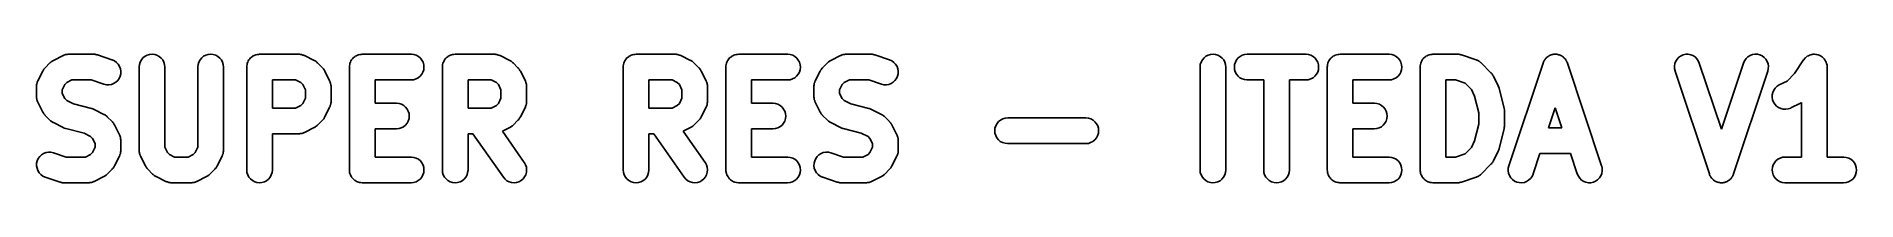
# Model space of a CAD drawing. Extents: x 140.57 to 149.43, y -52.29 to -51.66.
import ezdxf

# ---------------------------------------------------------------- set-up
doc = ezdxf.new("R2010")
doc.units = 0
doc.layers.add('BLACK', color=7, linetype='CONTINUOUS')

msp = doc.modelspace()

# ---------------------------------------------------------------- linework, layer by layer
at = {"layer": 'BLACK', "linetype": 'CONTINUOUS'}
for p, q in [((140.651, -51.6941), (140.698, -51.6703)), ((140.698, -51.6703), (140.699, -51.6699)), ((140.699, -51.6699), (140.701, -51.6693)), ((140.701, -51.6693), (140.702, -51.6684)), ((140.702, -51.6684), (140.706, -51.6672)), ((140.706, -51.6672), (140.71, -51.6657)), ((140.71, -51.6657), (140.712, -51.6654)), ((140.712, -51.6654), (140.714, -51.6649)), ((140.714, -51.6649), (140.718, -51.6645)), ((140.718, -51.6645), (140.723, -51.6638)), ((140.723, -51.6638), (140.724, -51.6639)), ((140.724, -51.6639), (140.726, -51.6637)), ((140.726, -51.6637), (140.845, -51.6637)), ((140.845, -51.6637), (140.846, -51.6637)), ((140.846, -51.6637), (140.85, -51.6641)), ((140.85, -51.6641), (140.853, -51.6642)), ((140.853, -51.6642), (140.856, -51.6648)), ((140.856, -51.6648), (140.858, -51.6651)), ((140.858, -51.6651), (140.862, -51.6661)), ((140.862, -51.6661), (140.865, -51.6669)), ((140.865, -51.6669), (140.936, -51.6907)), ((141.087, -51.6815), (141.097, -51.6739)), ((141.097, -51.6739), (141.108, -51.6682)), ((141.108, -51.6682), (141.119, -51.6648)), ((141.119, -51.6648), (141.131, -51.6637)), ((141.131, -51.6637), (141.144, -51.665)), ((141.144, -51.665), (141.155, -51.6686)), ((141.155, -51.6686), (141.166, -51.6744)), ((141.166, -51.6744), (141.175, -51.6822)), ((141.373, -51.6815), (141.382, -51.6739)), ((141.382, -51.6739), (141.393, -51.6682)), ((141.393, -51.6682), (141.405, -51.6648)), ((141.405, -51.6648), (141.417, -51.6637)), ((141.417, -51.6637), (141.429, -51.665)), ((141.429, -51.665), (141.441, -51.6686)), ((141.441, -51.6686), (141.452, -51.6744)), ((141.452, -51.6744), (141.461, -51.6822)), ((141.616, -51.6778), (141.62, -51.6741)), ((141.62, -51.674), (141.621, -51.6739)), ((141.62, -51.6741), (141.62, -51.674)), ((141.621, -51.6739), (141.626, -51.6712)), ((141.626, -51.6712), (141.631, -51.6684)), ((141.631, -51.6682), (141.637, -51.6666)), ((141.631, -51.6683), (141.631, -51.6682)), ((141.631, -51.6684), (141.631, -51.6683)), ((141.637, -51.6666), (141.643, -51.6649)), ((141.643, -51.6648), (141.649, -51.6643)), ((141.643, -51.6649), (141.643, -51.6648)), ((141.643, -51.6649), (141.643, -51.6649)), ((141.649, -51.6643), (141.655, -51.6637)), ((141.655, -51.6637), (141.845, -51.6637)), ((141.845, -51.6637), (141.846, -51.6637)), ((141.846, -51.6637), (141.848, -51.6639)), ((141.848, -51.6639), (141.85, -51.6639)), ((141.85, -51.6639), (141.854, -51.6646)), ((141.854, -51.6646), (141.858, -51.6651)), ((141.858, -51.6651), (141.86, -51.6656)), ((141.86, -51.6656), (141.862, -51.6659)), ((141.862, -51.6659), (141.866, -51.6675)), ((141.866, -51.6675), (141.87, -51.6687)), ((141.87, -51.6687), (141.871, -51.6696)), ((141.871, -51.6696), (141.873, -51.6703)), ((141.873, -51.6703), (141.921, -51.6941)), ((142.116, -51.6778), (142.12, -51.6741)), ((142.12, -51.674), (142.121, -51.6739)), ((142.12, -51.6741), (142.12, -51.674)), ((142.121, -51.6739), (142.126, -51.6712)), ((142.126, -51.6712), (142.131, -51.6684)), ((142.131, -51.6682), (142.137, -51.6666)), ((142.131, -51.6683), (142.131, -51.6682)), ((142.131, -51.6684), (142.131, -51.6683)), ((142.137, -51.6666), (142.143, -51.6649)), ((142.143, -51.6648), (142.149, -51.6643)), ((142.143, -51.6649), (142.143, -51.6648)), ((142.143, -51.6649), (142.143, -51.6649)), ((142.149, -51.6643), (142.155, -51.6637)), ((142.155, -51.6637), (142.393, -51.6637)), ((142.393, -51.6637), (142.394, -51.6637)), ((142.394, -51.6637), (142.406, -51.6651)), ((142.406, -51.6651), (142.417, -51.6687)), ((142.417, -51.6687), (142.428, -51.6746)), ((142.428, -51.6746), (142.438, -51.6825)), ((142.568, -51.6778), (142.573, -51.6741)), ((142.573, -51.6739), (142.578, -51.6712)), ((142.573, -51.674), (142.573, -51.6739)), ((142.573, -51.6741), (142.573, -51.674)), ((142.578, -51.6712), (142.583, -51.6684)), ((142.583, -51.6684), (142.584, -51.6683)), ((142.584, -51.6682), (142.589, -51.6666)), ((142.584, -51.6683), (142.584, -51.6682)), ((142.589, -51.6666), (142.595, -51.6649)), ((142.595, -51.6648), (142.601, -51.6643)), ((142.595, -51.6649), (142.595, -51.6648)), ((142.595, -51.6649), (142.595, -51.6649)), ((142.601, -51.6643), (142.607, -51.6637)), ((142.607, -51.6637), (142.798, -51.6637)), ((142.798, -51.6637), (142.8, -51.6639)), ((142.798, -51.6637), (142.798, -51.6637)), ((142.8, -51.6639), (142.802, -51.6639)), ((142.802, -51.6639), (142.806, -51.6646)), ((142.806, -51.6646), (142.811, -51.6651)), ((142.811, -51.6651), (142.812, -51.6656)), ((142.812, -51.6656), (142.814, -51.6659)), ((142.814, -51.6659), (142.818, -51.6675)), ((142.818, -51.6675), (142.822, -51.6687)), ((142.822, -51.6687), (142.824, -51.6696)), ((142.824, -51.6696), (142.826, -51.6703)), ((142.826, -51.6703), (142.873, -51.6941)), ((143.449, -51.6778), (143.454, -51.6741)), ((143.454, -51.6739), (143.459, -51.6712)), ((143.454, -51.674), (143.454, -51.6739)), ((143.454, -51.6741), (143.454, -51.674)), ((143.459, -51.6712), (143.464, -51.6684)), ((143.464, -51.6683), (143.465, -51.6682)), ((143.464, -51.6684), (143.464, -51.6683)), ((143.465, -51.6682), (143.47, -51.6666)), ((143.47, -51.6666), (143.476, -51.6649)), ((143.476, -51.6648), (143.482, -51.6643)), ((143.476, -51.6649), (143.476, -51.6648)), ((143.476, -51.6649), (143.476, -51.6649)), ((143.482, -51.6643), (143.488, -51.6637)), ((143.488, -51.6637), (143.679, -51.6637)), ((143.679, -51.6637), (143.681, -51.6639)), ((143.679, -51.6637), (143.679, -51.6637)), ((143.681, -51.6639), (143.683, -51.6639)), ((143.683, -51.6639), (143.687, -51.6646)), ((143.687, -51.6646), (143.692, -51.6651)), ((143.692, -51.6651), (143.693, -51.6656)), ((143.693, -51.6656), (143.695, -51.6659)), ((143.695, -51.6659), (143.699, -51.6675)), ((143.699, -51.6675), (143.703, -51.6687)), ((143.703, -51.6687), (143.705, -51.6696)), ((143.705, -51.6696), (143.707, -51.6703)), ((143.707, -51.6703), (143.754, -51.6941)), ((143.949, -51.6778), (143.954, -51.6741)), ((143.954, -51.6739), (143.959, -51.6712)), ((143.954, -51.674), (143.954, -51.6739)), ((143.954, -51.6741), (143.954, -51.674)), ((143.959, -51.6712), (143.964, -51.6684)), ((143.964, -51.6683), (143.965, -51.6682)), ((143.964, -51.6684), (143.964, -51.6683)), ((143.965, -51.6682), (143.97, -51.6666)), ((143.97, -51.6666), (143.976, -51.6649)), ((143.976, -51.6648), (143.982, -51.6643)), ((143.976, -51.6649), (143.976, -51.6648)), ((143.976, -51.6649), (143.976, -51.6649)), ((143.982, -51.6643), (143.988, -51.6637)), ((143.988, -51.6637), (144.226, -51.6637)), ((144.226, -51.6637), (144.227, -51.6637)), ((144.227, -51.6637), (144.239, -51.6651)), ((144.239, -51.6651), (144.251, -51.6687)), ((144.251, -51.6687), (144.261, -51.6746)), ((144.261, -51.6746), (144.271, -51.6825)), ((144.436, -51.6941), (144.484, -51.6703)), ((144.484, -51.6703), (144.485, -51.6699)), ((144.485, -51.6699), (144.486, -51.6693)), ((144.486, -51.6693), (144.488, -51.6684)), ((144.488, -51.6684), (144.492, -51.6672)), ((144.492, -51.6672), (144.496, -51.6657)), ((144.496, -51.6657), (144.498, -51.6654)), ((144.498, -51.6654), (144.5, -51.6649)), ((144.5, -51.6649), (144.504, -51.6645)), ((144.504, -51.6645), (144.508, -51.6638)), ((144.508, -51.6638), (144.51, -51.6639)), ((144.51, -51.6639), (144.512, -51.6637)), ((144.512, -51.6637), (144.631, -51.6637)), ((144.631, -51.6637), (144.632, -51.6637)), ((144.632, -51.6637), (144.635, -51.6641)), ((144.635, -51.6641), (144.639, -51.6642)), ((144.639, -51.6642), (144.641, -51.6648)), ((144.641, -51.6648), (144.644, -51.6651)), ((144.644, -51.6651), (144.647, -51.6661)), ((144.647, -51.6661), (144.651, -51.6669)), ((144.651, -51.6669), (144.722, -51.6907)), ((146.254, -51.6815), (146.263, -51.6739)), ((146.263, -51.6739), (146.274, -51.6682)), ((146.274, -51.6682), (146.286, -51.6648)), ((146.286, -51.6648), (146.298, -51.6637)), ((146.298, -51.6637), (146.31, -51.665)), ((146.31, -51.665), (146.322, -51.6686)), ((146.322, -51.6686), (146.333, -51.6744)), ((146.333, -51.6744), (146.342, -51.6822)), ((146.42, -51.6818), (146.43, -51.6741)), ((146.43, -51.6741), (146.44, -51.6684)), ((146.44, -51.6684), (146.452, -51.6649)), ((146.452, -51.6649), (146.464, -51.6637)), ((146.464, -51.6637), (146.75, -51.6637)), ((146.75, -51.6637), (146.751, -51.6637)), ((146.751, -51.6637), (146.763, -51.6651)), ((146.763, -51.6651), (146.775, -51.6687)), ((146.775, -51.6687), (146.785, -51.6746)), ((146.785, -51.6746), (146.795, -51.6825)), ((146.878, -51.6778), (146.882, -51.6741)), ((146.882, -51.6739), (146.888, -51.6712)), ((146.882, -51.674), (146.882, -51.6739)), ((146.882, -51.6741), (146.882, -51.674)), ((146.888, -51.6712), (146.893, -51.6684)), ((146.893, -51.6682), (146.899, -51.6666)), ((146.893, -51.6683), (146.893, -51.6682)), ((146.893, -51.6684), (146.893, -51.6683)), ((146.899, -51.6666), (146.905, -51.6649)), ((146.905, -51.6648), (146.911, -51.6643)), ((146.905, -51.6649), (146.905, -51.6648)), ((146.905, -51.6649), (146.905, -51.6649)), ((146.911, -51.6643), (146.917, -51.6637)), ((146.917, -51.6637), (147.155, -51.6637)), ((147.155, -51.6637), (147.156, -51.6637)), ((147.156, -51.6637), (147.168, -51.6651)), ((147.168, -51.6651), (147.179, -51.6687)), ((147.179, -51.6687), (147.19, -51.6746)), ((147.19, -51.6746), (147.199, -51.6825)), ((147.33, -51.6778), (147.334, -51.6741)), ((147.334, -51.6741), (147.335, -51.674)), ((147.335, -51.6739), (147.34, -51.6712)), ((147.335, -51.674), (147.335, -51.6739)), ((147.34, -51.6712), (147.345, -51.6684)), ((147.345, -51.6683), (147.346, -51.6682)), ((147.345, -51.6684), (147.345, -51.6683)), ((147.346, -51.6682), (147.351, -51.6666)), ((147.351, -51.6666), (147.357, -51.6649)), ((147.357, -51.6648), (147.363, -51.6643)), ((147.357, -51.6649), (147.357, -51.6648)), ((147.357, -51.6649), (147.357, -51.6649)), ((147.363, -51.6643), (147.369, -51.6637)), ((147.369, -51.6637), (147.488, -51.6637)), ((147.488, -51.6637), (147.489, -51.6637)), ((147.489, -51.6637), (147.492, -51.6641)), ((147.492, -51.6641), (147.496, -51.6642)), ((147.496, -51.6642), (147.499, -51.6648)), ((147.499, -51.6648), (147.501, -51.6651)), ((147.501, -51.6651), (147.504, -51.6661)), ((147.504, -51.6661), (147.508, -51.6669)), ((147.508, -51.6669), (147.579, -51.6907)), ((147.925, -51.6776), (147.927, -51.6764)), ((147.927, -51.6764), (147.93, -51.6741)), ((147.93, -51.6741), (147.934, -51.6717)), ((147.934, -51.6717), (147.935, -51.6709)), ((147.935, -51.6709), (147.937, -51.67)), ((147.937, -51.67), (147.941, -51.6685)), ((147.941, -51.6685), (147.945, -51.6668)), ((147.945, -51.6668), (147.947, -51.6664)), ((147.947, -51.6664), (147.948, -51.6658)), ((147.948, -51.6658), (147.953, -51.6651)), ((147.953, -51.6651), (147.957, -51.6641)), ((147.957, -51.6641), (147.959, -51.6641)), ((147.959, -51.6641), (147.96, -51.6638)), ((147.96, -51.6638), (147.965, -51.664)), ((147.965, -51.664), (147.969, -51.6639)), ((147.969, -51.6639), (147.971, -51.6642)), ((147.971, -51.6642), (147.973, -51.6642)), ((147.973, -51.6642), (147.977, -51.6652)), ((147.977, -51.6652), (147.981, -51.666)), ((147.981, -51.666), (147.983, -51.6666)), ((147.983, -51.6666), (147.984, -51.667)), ((147.984, -51.667), (147.988, -51.6688)), ((147.988, -51.6688), (147.992, -51.6704)), ((147.992, -51.6704), (147.994, -51.6713)), ((147.994, -51.6713), (147.996, -51.6721)), ((147.996, -51.6721), (147.999, -51.6746)), ((147.999, -51.6746), (148.003, -51.6769)), ((148.003, -51.6769), (148.004, -51.6782)), ((148.567, -51.6786), (148.577, -51.6717)), ((148.577, -51.6717), (148.588, -51.6668)), ((148.588, -51.6668), (148.6, -51.6641)), ((148.6, -51.6641), (148.612, -51.6639)), ((148.612, -51.6639), (148.624, -51.666)), ((148.624, -51.666), (148.635, -51.6704)), ((148.635, -51.6704), (148.646, -51.6769)), ((148.646, -51.6769), (148.654, -51.6853)), ((148.894, -51.6847), (148.903, -51.6764)), ((148.903, -51.6764), (148.913, -51.67)), ((148.913, -51.67), (148.925, -51.6658)), ((148.925, -51.6658), (148.937, -51.6638)), ((148.937, -51.6638), (148.949, -51.6642)), ((148.949, -51.6642), (148.961, -51.667)), ((148.961, -51.667), (148.972, -51.6721)), ((148.972, -51.6721), (148.982, -51.6792)), ((149.187, -51.6778), (149.192, -51.6739)), ((149.192, -51.6738), (149.197, -51.6711)), ((149.192, -51.6739), (149.192, -51.6738)), ((149.192, -51.6739), (149.192, -51.6739)), ((149.197, -51.6711), (149.203, -51.6682)), ((149.203, -51.6682), (149.209, -51.6664)), ((149.203, -51.6682), (149.203, -51.6682)), ((149.203, -51.6682), (149.203, -51.6682)), ((149.209, -51.6664), (149.214, -51.6648)), ((149.214, -51.6648), (149.215, -51.6648)), ((149.215, -51.6648), (149.221, -51.6642)), ((149.215, -51.6648), (149.215, -51.6648)), ((149.221, -51.6642), (149.227, -51.6637)), ((149.227, -51.6637), (149.227, -51.6637)), ((149.227, -51.6637), (149.227, -51.6637)), ((149.227, -51.6637), (149.233, -51.6644)), ((149.233, -51.6644), (149.239, -51.665)), ((149.239, -51.665), (149.239, -51.665)), ((149.239, -51.665), (149.239, -51.665)), ((149.239, -51.665), (149.245, -51.6668)), ((149.245, -51.6668), (149.25, -51.6686)), ((149.25, -51.6686), (149.25, -51.6686)), ((149.25, -51.6686), (149.25, -51.6686)), ((149.25, -51.6686), (149.256, -51.6714)), ((149.256, -51.6714), (149.261, -51.6744)), ((149.261, -51.6744), (149.261, -51.6744)), ((149.261, -51.6744), (149.261, -51.6744)), ((149.261, -51.6744), (149.266, -51.678)), ((140.575, -51.7935), (140.599, -51.7459)), ((140.599, -51.7451), (140.601, -51.7421)), ((140.599, -51.7459), (140.599, -51.7451)), ((140.601, -51.7421), (140.603, -51.739)), ((140.603, -51.739), (140.604, -51.737)), ((140.604, -51.737), (140.606, -51.7348)), ((140.606, -51.7348), (140.608, -51.7323)), ((140.608, -51.7323), (140.611, -51.7296)), ((140.611, -51.7296), (140.634, -51.7058)), ((140.634, -51.7058), (140.635, -51.7052)), ((140.635, -51.7052), (140.638, -51.703)), ((140.638, -51.703), (140.64, -51.7006)), ((140.64, -51.7006), (140.643, -51.6992)), ((140.643, -51.6992), (140.645, -51.6976)), ((140.645, -51.6976), (140.648, -51.696)), ((140.648, -51.696), (140.651, -51.6941)), ((140.936, -51.6907), (140.937, -51.691)), ((140.937, -51.691), (140.948, -51.6961)), ((140.948, -51.6961), (140.958, -51.7033)), ((140.958, -51.7033), (140.966, -51.7122)), ((140.966, -51.7122), (140.973, -51.7226)), ((140.973, -51.7226), (140.977, -51.7341)), ((140.979, -51.7583), (140.976, -51.7702)), ((140.977, -51.7341), (140.979, -51.7461)), ((140.979, -51.7461), (140.979, -51.7583)), ((141.068, -51.7253), (141.07, -51.7132)), ((141.068, -51.7262), (141.068, -51.7253)), ((141.068, -52.131), (141.068, -51.7262)), ((141.07, -51.7132), (141.074, -51.7016)), ((141.074, -51.7016), (141.079, -51.6909)), ((141.079, -51.6909), (141.087, -51.6815)), ((141.175, -51.6822), (141.183, -51.6916)), ((141.183, -51.6916), (141.189, -51.7024)), ((141.189, -51.7024), (141.192, -51.7141)), ((141.192, -51.7141), (141.193, -51.7262)), ((141.193, -51.7262), (141.193, -52.1162)), ((141.354, -51.7253), (141.356, -51.7132)), ((141.354, -51.7262), (141.354, -51.7253)), ((141.354, -52.1162), (141.354, -51.7262)), ((141.356, -51.7132), (141.359, -51.7016)), ((141.359, -51.7016), (141.365, -51.6909)), ((141.365, -51.6909), (141.373, -51.6815)), ((141.461, -51.6822), (141.469, -51.6916)), ((141.469, -51.6916), (141.474, -51.7024)), ((141.474, -51.7024), (141.478, -51.7141)), ((141.478, -51.7141), (141.479, -51.7262)), ((141.479, -51.7262), (141.479, -52.131)), ((141.592, -51.7253), (141.593, -51.7194)), ((141.592, -51.7257), (141.592, -51.7253)), ((141.592, -51.7258), (141.592, -51.7257)), ((141.592, -51.7262), (141.592, -51.7258)), ((141.592, -51.7258), (141.592, -51.7258)), ((141.592, -52.2262), (141.592, -51.7262)), ((141.593, -51.7194), (141.594, -51.7136)), ((141.594, -51.7132), (141.595, -51.7076)), ((141.594, -51.7134), (141.594, -51.7132)), ((141.594, -51.7136), (141.594, -51.7134)), ((141.595, -51.7076), (141.597, -51.702)), ((141.597, -51.7016), (141.6, -51.6964)), ((141.597, -51.7018), (141.597, -51.7016)), ((141.597, -51.702), (141.597, -51.7018)), ((141.6, -51.6964), (141.603, -51.6912)), ((141.603, -51.6909), (141.607, -51.6864)), ((141.603, -51.6911), (141.603, -51.6909)), ((141.603, -51.6912), (141.603, -51.6911)), ((141.607, -51.6864), (141.611, -51.6818)), ((141.611, -51.6815), (141.616, -51.6778)), ((141.611, -51.6817), (141.611, -51.6815)), ((141.611, -51.6818), (141.611, -51.6817)), ((141.921, -51.6941), (141.922, -51.6945)), ((141.922, -51.6945), (141.925, -51.6964)), ((141.925, -51.6964), (141.928, -51.6981)), ((141.928, -51.6981), (141.93, -51.6997)), ((141.93, -51.6997), (141.932, -51.7011)), ((141.932, -51.7011), (141.934, -51.7036)), ((141.934, -51.7036), (141.937, -51.7058)), ((141.937, -51.7058), (141.961, -51.7296)), ((141.961, -51.7296), (141.961, -51.7302)), ((141.961, -51.7302), (141.964, -51.733)), ((141.964, -51.733), (141.966, -51.7355)), ((141.966, -51.7355), (141.967, -51.7377)), ((141.967, -51.7377), (141.969, -51.7398)), ((141.969, -51.7398), (141.971, -51.7429)), ((141.971, -51.7429), (141.973, -51.7459)), ((141.973, -51.7459), (141.996, -51.7935)), ((142.092, -51.7253), (142.093, -51.7194)), ((142.092, -51.7257), (142.092, -51.7253)), ((142.092, -51.7258), (142.092, -51.7257)), ((142.092, -51.7262), (142.092, -51.7258)), ((142.092, -51.7258), (142.092, -51.7258)), ((142.092, -52.2262), (142.092, -51.7262)), ((142.093, -51.7194), (142.094, -51.7136)), ((142.094, -51.7132), (142.095, -51.7076)), ((142.094, -51.7134), (142.094, -51.7132)), ((142.094, -51.7136), (142.094, -51.7134)), ((142.095, -51.7076), (142.097, -51.702)), ((142.097, -51.7016), (142.1, -51.6964)), ((142.097, -51.7018), (142.097, -51.7016)), ((142.097, -51.702), (142.097, -51.7018)), ((142.1, -51.6964), (142.103, -51.6912)), ((142.103, -51.6909), (142.107, -51.6864)), ((142.103, -51.6911), (142.103, -51.6909)), ((142.103, -51.6912), (142.103, -51.6911)), ((142.107, -51.6864), (142.111, -51.6818)), ((142.111, -51.6815), (142.116, -51.6778)), ((142.111, -51.6817), (142.111, -51.6815)), ((142.111, -51.6818), (142.111, -51.6817)), ((142.445, -51.7611), (142.437, -51.7705)), ((142.438, -51.6825), (142.445, -51.692)), ((142.445, -51.692), (142.451, -51.7028)), ((142.45, -51.7504), (142.445, -51.7611)), ((142.454, -51.7388), (142.45, -51.7504)), ((142.451, -51.7028), (142.454, -51.7145)), ((142.454, -51.7145), (142.455, -51.7266)), ((142.455, -51.7266), (142.454, -51.7388)), ((142.545, -51.7194), (142.546, -51.7136)), ((142.545, -51.7253), (142.545, -51.7194)), ((142.545, -51.7257), (142.545, -51.7253)), ((142.545, -51.7258), (142.545, -51.7257)), ((142.545, -51.7262), (142.545, -51.7258)), ((142.545, -51.7258), (142.545, -51.7258)), ((142.545, -52.2262), (142.545, -51.7262)), ((142.546, -51.7132), (142.548, -51.7076)), ((142.546, -51.7134), (142.546, -51.7132)), ((142.546, -51.7136), (142.546, -51.7134)), ((142.548, -51.7076), (142.55, -51.702)), ((142.55, -51.7016), (142.553, -51.6964)), ((142.55, -51.7018), (142.55, -51.7016)), ((142.55, -51.702), (142.55, -51.7018)), ((142.553, -51.6964), (142.555, -51.6912)), ((142.555, -51.6911), (142.556, -51.6909)), ((142.555, -51.6912), (142.555, -51.6911)), ((142.556, -51.6909), (142.559, -51.6864)), ((142.559, -51.6864), (142.563, -51.6818)), ((142.563, -51.6815), (142.568, -51.6778)), ((142.563, -51.6817), (142.563, -51.6815)), ((142.563, -51.6818), (142.563, -51.6817)), ((142.873, -51.6941), (142.874, -51.6945)), ((142.874, -51.6945), (142.877, -51.6964)), ((142.877, -51.6964), (142.88, -51.6981)), ((142.88, -51.6981), (142.882, -51.6997)), ((142.882, -51.6997), (142.884, -51.7011)), ((142.884, -51.7011), (142.887, -51.7036)), ((142.887, -51.7036), (142.889, -51.7058)), ((142.889, -51.7058), (142.913, -51.7296)), ((142.913, -51.7296), (142.914, -51.7302)), ((142.914, -51.7302), (142.916, -51.733)), ((142.916, -51.733), (142.918, -51.7355)), ((142.918, -51.7355), (142.92, -51.7377)), ((142.92, -51.7377), (142.921, -51.7398)), ((142.921, -51.7398), (142.923, -51.7429)), ((142.923, -51.7429), (142.925, -51.7459)), ((142.925, -51.7459), (142.949, -51.7935)), ((143.426, -51.7194), (143.427, -51.7136)), ((143.426, -51.7253), (143.426, -51.7194)), ((143.426, -51.7257), (143.426, -51.7253)), ((143.426, -51.7258), (143.426, -51.7257)), ((143.426, -51.7262), (143.426, -51.7258)), ((143.426, -51.7258), (143.426, -51.7258)), ((143.426, -52.2262), (143.426, -51.7262)), ((143.427, -51.7132), (143.429, -51.7076)), ((143.427, -51.7134), (143.427, -51.7132)), ((143.427, -51.7136), (143.427, -51.7134)), ((143.429, -51.7076), (143.43, -51.702)), ((143.43, -51.702), (143.431, -51.7018)), ((143.431, -51.7016), (143.433, -51.6964)), ((143.431, -51.7018), (143.431, -51.7016)), ((143.433, -51.6964), (143.436, -51.6912)), ((143.436, -51.6911), (143.437, -51.6909)), ((143.436, -51.6912), (143.436, -51.6911)), ((143.437, -51.6909), (143.44, -51.6864)), ((143.44, -51.6864), (143.444, -51.6818)), ((143.444, -51.6815), (143.449, -51.6778)), ((143.444, -51.6817), (143.444, -51.6815)), ((143.444, -51.6818), (143.444, -51.6817)), ((143.754, -51.6941), (143.755, -51.6945)), ((143.755, -51.6945), (143.758, -51.6964)), ((143.758, -51.6964), (143.761, -51.6981)), ((143.761, -51.6981), (143.763, -51.6997)), ((143.763, -51.6997), (143.765, -51.7011)), ((143.765, -51.7011), (143.768, -51.7036)), ((143.768, -51.7036), (143.77, -51.7058)), ((143.77, -51.7058), (143.794, -51.7296)), ((143.794, -51.7296), (143.795, -51.7302)), ((143.795, -51.7302), (143.797, -51.733)), ((143.797, -51.733), (143.799, -51.7355)), ((143.799, -51.7355), (143.801, -51.7377)), ((143.801, -51.7377), (143.802, -51.7398)), ((143.802, -51.7398), (143.804, -51.7429)), ((143.804, -51.7429), (143.806, -51.7459)), ((143.806, -51.7459), (143.83, -51.7935)), ((143.926, -51.7194), (143.927, -51.7136)), ((143.926, -51.7253), (143.926, -51.7194)), ((143.926, -51.7257), (143.926, -51.7253)), ((143.926, -51.7258), (143.926, -51.7257)), ((143.926, -51.7262), (143.926, -51.7258)), ((143.926, -51.7258), (143.926, -51.7258)), ((143.926, -52.2262), (143.926, -51.7262)), ((143.927, -51.7132), (143.929, -51.7076)), ((143.927, -51.7134), (143.927, -51.7132)), ((143.927, -51.7136), (143.927, -51.7134)), ((143.929, -51.7076), (143.93, -51.702)), ((143.93, -51.702), (143.931, -51.7018)), ((143.931, -51.7016), (143.933, -51.6964)), ((143.931, -51.7018), (143.931, -51.7016)), ((143.933, -51.6964), (143.936, -51.6912)), ((143.936, -51.6911), (143.937, -51.6909)), ((143.936, -51.6912), (143.936, -51.6911)), ((143.937, -51.6909), (143.94, -51.6864)), ((143.94, -51.6864), (143.944, -51.6818)), ((143.944, -51.6815), (143.949, -51.6778)), ((143.944, -51.6817), (143.944, -51.6815)), ((143.944, -51.6818), (143.944, -51.6817)), ((144.278, -51.7611), (144.27, -51.7705)), ((144.271, -51.6825), (144.278, -51.692)), ((144.278, -51.692), (144.284, -51.7028)), ((144.284, -51.7504), (144.278, -51.7611)), ((144.284, -51.7028), (144.288, -51.7145)), ((144.287, -51.7388), (144.284, -51.7504)), ((144.289, -51.7266), (144.287, -51.7388)), ((144.288, -51.7145), (144.289, -51.7266)), ((144.361, -51.7935), (144.385, -51.7459)), ((144.385, -51.7451), (144.387, -51.7421)), ((144.385, -51.7459), (144.385, -51.7451)), ((144.387, -51.7421), (144.389, -51.739)), ((144.389, -51.739), (144.39, -51.737)), ((144.39, -51.737), (144.392, -51.7348)), ((144.392, -51.7348), (144.394, -51.7323)), ((144.394, -51.7323), (144.396, -51.7296)), ((144.396, -51.7296), (144.42, -51.7058)), ((144.42, -51.7058), (144.421, -51.7052)), ((144.421, -51.7052), (144.423, -51.703)), ((144.423, -51.703), (144.426, -51.7006)), ((144.426, -51.7006), (144.428, -51.6992)), ((144.428, -51.6992), (144.43, -51.6976)), ((144.43, -51.6976), (144.433, -51.696)), ((144.433, -51.696), (144.436, -51.6941)), ((144.722, -51.6907), (144.723, -51.691)), ((144.723, -51.691), (144.734, -51.6961)), ((144.734, -51.6961), (144.744, -51.7033)), ((144.744, -51.7033), (144.752, -51.7122)), ((144.752, -51.7122), (144.759, -51.7226)), ((144.759, -51.7226), (144.763, -51.7341)), ((144.764, -51.7583), (144.762, -51.7702)), ((144.763, -51.7341), (144.765, -51.7461)), ((144.765, -51.7461), (144.764, -51.7583)), ((146.235, -51.7253), (146.236, -51.7132)), ((146.235, -51.7262), (146.235, -51.7253)), ((146.235, -52.2262), (146.235, -51.7262)), ((146.236, -51.7132), (146.24, -51.7016)), ((146.24, -51.7016), (146.246, -51.6909)), ((146.246, -51.6909), (146.254, -51.6815)), ((146.342, -51.6822), (146.35, -51.6916)), ((146.35, -51.6916), (146.355, -51.7024)), ((146.355, -51.7024), (146.359, -51.7141)), ((146.359, -51.7141), (146.36, -51.7262)), ((146.36, -51.7262), (146.36, -52.2262)), ((146.402, -51.7258), (146.403, -51.7136)), ((146.403, -51.7379), (146.402, -51.7258)), ((146.403, -51.7136), (146.407, -51.702)), ((146.406, -51.7496), (146.403, -51.7379)), ((146.412, -51.7604), (146.406, -51.7496)), ((146.407, -51.702), (146.412, -51.6912)), ((146.412, -51.6912), (146.42, -51.6818)), ((146.42, -51.7699), (146.412, -51.7604)), ((146.802, -51.7611), (146.794, -51.7705)), ((146.795, -51.6825), (146.802, -51.692)), ((146.802, -51.692), (146.808, -51.7028)), ((146.808, -51.7504), (146.802, -51.7611)), ((146.808, -51.7028), (146.811, -51.7145)), ((146.811, -51.7388), (146.808, -51.7504)), ((146.811, -51.7145), (146.812, -51.7266)), ((146.812, -51.7266), (146.811, -51.7388)), ((146.854, -51.7253), (146.855, -51.7194)), ((146.854, -51.7257), (146.854, -51.7253)), ((146.854, -51.7258), (146.854, -51.7257)), ((146.854, -51.7262), (146.854, -51.7258)), ((146.854, -51.7258), (146.854, -51.7258)), ((146.854, -52.2262), (146.854, -51.7262)), ((146.855, -51.7136), (146.856, -51.7134)), ((146.855, -51.7194), (146.855, -51.7136)), ((146.856, -51.7132), (146.857, -51.7076)), ((146.856, -51.7134), (146.856, -51.7132)), ((146.857, -51.7076), (146.859, -51.702)), ((146.859, -51.7016), (146.862, -51.6964)), ((146.859, -51.7018), (146.859, -51.7016)), ((146.859, -51.702), (146.859, -51.7018)), ((146.862, -51.6964), (146.865, -51.6912)), ((146.865, -51.6909), (146.869, -51.6864)), ((146.865, -51.6911), (146.865, -51.6909)), ((146.865, -51.6912), (146.865, -51.6911)), ((146.869, -51.6864), (146.873, -51.6818)), ((146.873, -51.6815), (146.878, -51.6778)), ((146.873, -51.6817), (146.873, -51.6815)), ((146.873, -51.6818), (146.873, -51.6817)), ((147.199, -51.6825), (147.207, -51.692)), ((147.207, -51.7611), (147.199, -51.7705)), ((147.207, -51.692), (147.213, -51.7028)), ((147.212, -51.7504), (147.207, -51.7611)), ((147.216, -51.7388), (147.212, -51.7504)), ((147.213, -51.7028), (147.216, -51.7145)), ((147.216, -51.7145), (147.217, -51.7266)), ((147.217, -51.7266), (147.216, -51.7388)), ((147.307, -51.7194), (147.308, -51.7136)), ((147.307, -51.7253), (147.307, -51.7194)), ((147.307, -51.7257), (147.307, -51.7253)), ((147.307, -51.7258), (147.307, -51.7257)), ((147.307, -51.7262), (147.307, -51.7258)), ((147.307, -51.7258), (147.307, -51.7258)), ((147.307, -52.2262), (147.307, -51.7262)), ((147.308, -51.7132), (147.31, -51.7076)), ((147.308, -51.7134), (147.308, -51.7132)), ((147.308, -51.7136), (147.308, -51.7134)), ((147.31, -51.7076), (147.311, -51.702)), ((147.311, -51.702), (147.312, -51.7018)), ((147.312, -51.7016), (147.314, -51.6964)), ((147.312, -51.7018), (147.312, -51.7016)), ((147.314, -51.6964), (147.317, -51.6912)), ((147.317, -51.6909), (147.321, -51.6864)), ((147.317, -51.6911), (147.317, -51.6909)), ((147.317, -51.6912), (147.317, -51.6911)), ((147.321, -51.6864), (147.325, -51.6818)), ((147.325, -51.6815), (147.33, -51.6778)), ((147.325, -51.6817), (147.325, -51.6815)), ((147.325, -51.6818), (147.325, -51.6817)), ((147.579, -51.6907), (147.58, -51.691)), ((147.58, -51.691), (147.582, -51.6918)), ((147.582, -51.6918), (147.584, -51.6923)), ((147.584, -51.6923), (147.587, -51.6943)), ((147.587, -51.6943), (147.591, -51.6961)), ((147.591, -51.6961), (147.593, -51.6972)), ((147.593, -51.6972), (147.594, -51.6981)), ((147.594, -51.6981), (147.598, -51.7008)), ((147.598, -51.7008), (147.601, -51.7033)), ((147.601, -51.7033), (147.602, -51.7046)), ((147.602, -51.7046), (147.604, -51.7058)), ((147.604, -51.7058), (147.651, -51.7534)), ((147.651, -51.7534), (147.652, -51.754)), ((147.652, -51.754), (147.654, -51.7568)), ((147.654, -51.7568), (147.657, -51.7593)), ((147.657, -51.7593), (147.658, -51.7615)), ((147.658, -51.7615), (147.66, -51.7636)), ((147.66, -51.7636), (147.661, -51.7667)), ((147.738, -52.2064), (147.905, -51.7064)), ((147.905, -51.7056), (147.907, -51.7017)), ((147.905, -51.7064), (147.905, -51.7056)), ((147.907, -51.7017), (147.909, -51.6977)), ((147.909, -51.6977), (147.91, -51.6961)), ((147.91, -51.6945), (147.913, -51.691)), ((147.91, -51.6961), (147.91, -51.6945)), ((147.913, -51.691), (147.915, -51.6874)), ((147.915, -51.6874), (147.917, -51.6861)), ((147.917, -51.6861), (147.918, -51.6847)), ((147.918, -51.6847), (147.921, -51.6817)), ((147.921, -51.6817), (147.924, -51.6786)), ((147.924, -51.6786), (147.925, -51.6776)), ((148.004, -51.6782), (148.005, -51.6792)), ((148.005, -51.6792), (148.008, -51.6823)), ((148.008, -51.6823), (148.012, -51.6853)), ((148.012, -51.6853), (148.013, -51.6868)), ((148.013, -51.6868), (148.014, -51.6881)), ((148.014, -51.6881), (148.016, -51.6918)), ((148.016, -51.6918), (148.019, -51.6953)), ((148.019, -51.6953), (148.019, -51.6969)), ((148.019, -51.6969), (148.02, -51.6984)), ((148.02, -51.6984), (148.022, -51.7025)), ((148.022, -51.7025), (148.024, -51.7064)), ((148.024, -51.7064), (148.19, -52.2064)), ((148.545, -51.721), (148.547, -51.709)), ((148.545, -51.7332), (148.545, -51.721)), ((148.548, -51.7451), (148.545, -51.7332)), ((148.547, -51.709), (148.552, -51.6977)), ((148.548, -51.746), (148.548, -51.7451)), ((148.715, -52.246), (148.548, -51.746)), ((148.552, -51.6977), (148.558, -51.6874)), ((148.558, -51.6874), (148.567, -51.6786)), ((148.654, -51.6853), (148.661, -51.6953)), ((148.661, -51.6953), (148.666, -51.7064)), ((148.666, -51.7064), (148.774, -52.0285)), ((148.774, -52.0285), (148.881, -51.7064)), ((149, -51.746), (148.833, -52.246)), ((148.881, -51.7056), (148.887, -51.6945)), ((148.881, -51.7064), (148.881, -51.7056)), ((148.887, -51.6945), (148.894, -51.6847)), ((148.982, -51.6792), (148.99, -51.6881)), ((148.99, -51.6881), (148.996, -51.6984)), ((148.996, -51.6984), (149.001, -51.7098)), ((149.002, -51.7341), (149, -51.746)), ((149.001, -51.7098), (149.003, -51.7219)), ((149.003, -51.7219), (149.002, -51.7341)), ((149.094, -51.7939), (149.13, -51.7578)), ((149.13, -51.7578), (149.174, -51.6915)), ((149.174, -51.6915), (149.175, -51.6909)), ((149.175, -51.6908), (149.179, -51.6862)), ((149.175, -51.6909), (149.175, -51.6908)), ((149.175, -51.6909), (149.175, -51.6909)), ((149.175, -51.6909), (149.175, -51.6909)), ((149.179, -51.6862), (149.182, -51.6815)), ((149.182, -51.6815), (149.183, -51.6815)), ((149.183, -51.6815), (149.187, -51.6778)), ((149.183, -51.6815), (149.183, -51.6815)), ((149.266, -51.678), (149.271, -51.6822)), ((149.271, -51.6822), (149.271, -51.6822)), ((149.271, -51.6822), (149.271, -51.6822)), ((149.271, -51.6822), (149.274, -51.6868)), ((149.274, -51.6868), (149.278, -51.6916)), ((149.278, -51.6916), (149.278, -51.6916)), ((149.278, -51.6916), (149.278, -51.6917)), ((149.278, -51.6917), (149.281, -51.6971)), ((149.281, -51.6971), (149.284, -51.7024)), ((149.284, -51.7024), (149.284, -51.7024)), ((149.284, -51.7024), (149.284, -51.7025)), ((149.284, -51.7025), (149.286, -51.7085)), ((149.286, -51.7085), (149.287, -51.7141)), ((149.287, -51.7141), (149.288, -51.7141)), ((149.288, -51.7141), (149.288, -51.7141)), ((149.288, -51.7141), (149.288, -51.7202)), ((149.288, -51.7202), (149.289, -51.7262)), ((149.289, -51.7262), (149.289, -52.1637)), ((140.568, -51.8206), (140.569, -51.8187)), ((140.568, -51.8214), (140.568, -51.8206)), ((140.568, -51.869), (140.568, -51.8214)), ((140.569, -51.8127), (140.57, -51.8084)), ((140.569, -51.8169), (140.569, -51.8127)), ((140.569, -51.8187), (140.569, -51.8169)), ((140.57, -51.8067), (140.571, -51.8049)), ((140.57, -51.8084), (140.57, -51.8067)), ((140.571, -51.8049), (140.572, -51.8009)), ((140.572, -51.8009), (140.574, -51.7968)), ((140.574, -51.7952), (140.575, -51.7935)), ((140.574, -51.7968), (140.574, -51.7952)), ((140.706, -51.8108), (140.693, -51.8362)), ((140.693, -51.8362), (140.693, -51.8543)), ((140.693, -51.8543), (140.706, -51.8796)), ((140.716, -51.8014), (140.706, -51.8108)), ((140.741, -51.7887), (140.716, -51.8014)), ((140.835, -51.7887), (140.741, -51.7887)), ((140.897, -51.8093), (140.835, -51.7887)), ((140.909, -51.812), (140.897, -51.8093)), ((140.921, -51.8123), (140.909, -51.812)), ((140.933, -51.8103), (140.921, -51.8123)), ((140.944, -51.806), (140.933, -51.8103)), ((140.955, -51.7995), (140.944, -51.806)), ((140.964, -51.7912), (140.955, -51.7995)), ((140.971, -51.7813), (140.964, -51.7912)), ((140.976, -51.7702), (140.971, -51.7813)), ((141.717, -51.7887), (141.717, -51.9256)), ((141.83, -51.7887), (141.717, -51.7887)), ((141.856, -51.8014), (141.83, -51.7887)), ((141.865, -51.8108), (141.856, -51.8014)), ((141.878, -51.8362), (141.865, -51.8108)), ((141.878, -51.8781), (141.878, -51.8362)), ((141.996, -51.7935), (141.997, -51.7943)), ((141.997, -51.7943), (141.997, -51.796)), ((141.997, -51.796), (141.998, -51.7976)), ((141.998, -51.7976), (141.999, -51.8017)), ((141.999, -51.8017), (142.001, -51.8057)), ((142.001, -51.8057), (142.001, -51.8075)), ((142.001, -51.8075), (142.002, -51.8093)), ((142.002, -51.8093), (142.002, -51.8135)), ((142.002, -51.8135), (142.003, -51.8178)), ((142.003, -51.8178), (142.003, -51.8196)), ((142.003, -51.8196), (142.003, -51.8214)), ((142.003, -51.8214), (142.003, -51.8929)), ((142.393, -51.7887), (142.217, -51.7887)), ((142.217, -51.7887), (142.217, -51.9018)), ((142.405, -51.7875), (142.393, -51.7887)), ((142.417, -51.784), (142.405, -51.7875)), ((142.427, -51.7782), (142.417, -51.784)), ((142.437, -51.7705), (142.427, -51.7782)), ((142.67, -51.7887), (142.67, -51.9256)), ((142.783, -51.7887), (142.67, -51.7887)), ((142.808, -51.8014), (142.783, -51.7887)), ((142.818, -51.8108), (142.808, -51.8014)), ((142.83, -51.8362), (142.818, -51.8108)), ((142.83, -51.8781), (142.83, -51.8362)), ((142.949, -51.7935), (142.949, -51.7943)), ((142.949, -51.7943), (142.95, -51.796)), ((142.95, -51.796), (142.951, -51.7976)), ((142.951, -51.7976), (142.952, -51.8017)), ((142.952, -51.8017), (142.953, -51.8057)), ((142.953, -51.8057), (142.954, -51.8075)), ((142.954, -51.8075), (142.954, -51.8093)), ((142.954, -51.8093), (142.955, -51.8135)), ((142.955, -51.8135), (142.955, -51.8178)), ((142.955, -51.8178), (142.955, -51.8196)), ((142.955, -51.8196), (142.955, -51.8214)), ((142.955, -51.8214), (142.955, -51.8929)), ((143.551, -51.7887), (143.551, -51.9256)), ((143.664, -51.7887), (143.551, -51.7887)), ((143.689, -51.8014), (143.664, -51.7887)), ((143.699, -51.8108), (143.689, -51.8014)), ((143.711, -51.8362), (143.699, -51.8108)), ((143.711, -51.8781), (143.711, -51.8362)), ((143.83, -51.7935), (143.83, -51.7943)), ((143.83, -51.7943), (143.831, -51.796)), ((143.831, -51.796), (143.832, -51.7976)), ((143.832, -51.7976), (143.833, -51.8017)), ((143.833, -51.8017), (143.834, -51.8057)), ((143.834, -51.8057), (143.835, -51.8075)), ((143.835, -51.8075), (143.835, -51.8093)), ((143.835, -51.8093), (143.836, -51.8135)), ((143.836, -51.8135), (143.836, -51.8178)), ((143.836, -51.8178), (143.836, -51.8196)), ((143.836, -51.8196), (143.836, -51.8214)), ((143.836, -51.8214), (143.836, -51.8929)), ((144.226, -51.7887), (144.051, -51.7887)), ((144.051, -51.7887), (144.051, -51.9018)), ((144.238, -51.7875), (144.226, -51.7887)), ((144.25, -51.784), (144.238, -51.7875)), ((144.261, -51.7782), (144.25, -51.784)), ((144.27, -51.7705), (144.261, -51.7782)), ((144.354, -51.8169), (144.355, -51.8127)), ((144.354, -51.8187), (144.354, -51.8169)), ((144.354, -51.8206), (144.354, -51.8187)), ((144.354, -51.8214), (144.354, -51.8206)), ((144.354, -51.869), (144.354, -51.8214)), ((144.355, -51.8127), (144.356, -51.8084)), ((144.356, -51.8049), (144.358, -51.8009)), ((144.356, -51.8067), (144.356, -51.8049)), ((144.356, -51.8084), (144.356, -51.8067)), ((144.358, -51.8009), (144.359, -51.7968)), ((144.359, -51.7968), (144.36, -51.7952)), ((144.36, -51.7952), (144.361, -51.7935)), ((144.492, -51.8108), (144.479, -51.8362)), ((144.479, -51.8362), (144.479, -51.8543)), ((144.479, -51.8543), (144.492, -51.8796)), ((144.501, -51.8014), (144.492, -51.8108)), ((144.527, -51.7887), (144.501, -51.8014)), ((144.621, -51.7887), (144.527, -51.7887)), ((144.683, -51.8093), (144.621, -51.7887)), ((144.695, -51.812), (144.683, -51.8093)), ((144.707, -51.8123), (144.695, -51.812)), ((144.719, -51.8103), (144.707, -51.8123)), ((144.73, -51.806), (144.719, -51.8103)), ((144.74, -51.7995), (144.73, -51.806)), ((144.749, -51.7912), (144.74, -51.7995)), ((144.756, -51.7813), (144.749, -51.7912)), ((144.762, -51.7702), (144.756, -51.7813)), ((146.429, -51.7778), (146.42, -51.7699)), ((146.44, -51.7836), (146.429, -51.7778)), ((146.451, -51.7873), (146.44, -51.7836)), ((146.463, -51.7887), (146.451, -51.7873)), ((146.464, -51.7887), (146.463, -51.7887)), ((146.545, -51.7887), (146.464, -51.7887)), ((146.545, -52.2262), (146.545, -51.7887)), ((146.75, -51.7887), (146.67, -51.7887)), ((146.67, -51.7887), (146.67, -52.2262)), ((146.762, -51.7875), (146.75, -51.7887)), ((146.774, -51.784), (146.762, -51.7875)), ((146.785, -51.7782), (146.774, -51.784)), ((146.794, -51.7705), (146.785, -51.7782)), ((147.155, -51.7887), (146.979, -51.7887)), ((146.979, -51.7887), (146.979, -51.9018)), ((147.167, -51.7875), (147.155, -51.7887)), ((147.179, -51.784), (147.167, -51.7875)), ((147.189, -51.7782), (147.179, -51.784)), ((147.199, -51.7705), (147.189, -51.7782)), ((147.432, -51.7887), (147.432, -52.1637)), ((147.478, -51.7887), (147.432, -51.7887)), ((147.526, -51.8046), (147.478, -51.7887)), ((147.556, -51.8346), (147.526, -51.8046)), ((147.572, -51.867), (147.556, -51.8346)), ((147.661, -51.7667), (147.663, -51.7697)), ((147.663, -51.7697), (147.687, -51.8173)), ((147.687, -51.8173), (147.687, -51.8181)), ((147.687, -51.8181), (147.687, -51.8183)), ((147.687, -51.8183), (147.687, -51.8186)), ((147.687, -51.8186), (147.689, -51.8241)), ((147.689, -51.8241), (147.691, -51.8295)), ((147.691, -51.8295), (147.691, -51.8298)), ((147.691, -51.8298), (147.692, -51.8301)), ((147.692, -51.8301), (147.715, -51.9253)), ((149.021, -51.861), (149.024, -51.8491)), ((149.024, -51.8491), (149.029, -51.838)), ((149.029, -51.838), (149.036, -51.828)), ((149.036, -51.828), (149.045, -51.8196)), ((149.045, -51.8196), (149.055, -51.8131)), ((149.055, -51.8131), (149.094, -51.7939)), ((140.569, -51.8709), (140.568, -51.869)), ((140.569, -51.8727), (140.569, -51.8709)), ((140.569, -51.8769), (140.569, -51.8727)), ((140.57, -51.8812), (140.569, -51.8769)), ((140.57, -51.883), (140.57, -51.8812)), ((140.57, -51.8848), (140.57, -51.883)), ((140.572, -51.8888), (140.57, -51.8848)), ((140.573, -51.8929), (140.572, -51.8888)), ((140.574, -51.8945), (140.573, -51.8929)), ((140.575, -51.8962), (140.574, -51.8945)), ((140.575, -51.897), (140.575, -51.8962)), ((140.599, -51.9446), (140.575, -51.897)), ((140.706, -51.8796), (140.716, -51.8891)), ((140.716, -51.8891), (140.748, -51.9053)), ((140.748, -51.9053), (140.837, -51.9275)), ((140.837, -51.9275), (140.837, -51.9277)), ((140.837, -51.9277), (140.838, -51.9278)), ((140.838, -51.9278), (140.838, -51.9278)), ((140.838, -51.9278), (140.843, -51.9299)), ((140.843, -51.9299), (140.849, -51.9319)), ((140.849, -51.9319), (140.849, -51.9321)), ((140.849, -51.9321), (140.849, -51.9322)), ((140.849, -51.9322), (140.897, -51.956)), ((141.717, -51.9256), (141.83, -51.9256)), ((141.83, -51.9256), (141.856, -51.9129)), ((141.856, -51.9129), (141.865, -51.9035)), ((141.865, -51.9035), (141.878, -51.8781)), ((141.996, -51.9208), (141.973, -51.9684)), ((141.997, -51.9191), (141.996, -51.9208)), ((141.998, -51.9175), (141.997, -51.9191)), ((141.999, -51.9134), (141.998, -51.9175)), ((142.001, -51.9094), (141.999, -51.9134)), ((142.002, -51.9059), (142.001, -51.9076)), ((142.001, -51.9076), (142.001, -51.9094)), ((142.003, -51.8974), (142.002, -51.9016)), ((142.002, -51.9016), (142.002, -51.9059)), ((142.003, -51.8929), (142.003, -51.8937)), ((142.003, -51.8937), (142.003, -51.8956)), ((142.003, -51.8956), (142.003, -51.8974)), ((142.217, -51.9018), (142.321, -51.9018)), ((142.321, -51.9018), (142.322, -51.9018)), ((142.322, -51.9018), (142.334, -51.9032)), ((142.334, -51.9032), (142.346, -51.9068)), ((142.346, -51.9068), (142.357, -51.9127)), ((142.357, -51.9127), (142.366, -51.9206)), ((142.366, -51.9206), (142.374, -51.9301)), ((142.374, -51.9301), (142.379, -51.9409)), ((142.379, -51.9409), (142.383, -51.9526)), ((142.67, -51.9256), (142.783, -51.9256)), ((142.783, -51.9256), (142.808, -51.9129)), ((142.808, -51.9129), (142.818, -51.9035)), ((142.818, -51.9035), (142.83, -51.8781)), ((142.949, -51.9208), (142.925, -51.9684)), ((142.95, -51.9175), (142.949, -51.9191)), ((142.949, -51.9191), (142.949, -51.9208)), ((142.952, -51.9134), (142.95, -51.9175)), ((142.953, -51.9094), (142.952, -51.9134)), ((142.954, -51.9059), (142.953, -51.9076)), ((142.953, -51.9076), (142.953, -51.9094)), ((142.955, -51.8974), (142.954, -51.9016)), ((142.954, -51.9016), (142.954, -51.9059)), ((142.955, -51.8929), (142.955, -51.8937)), ((142.955, -51.8937), (142.955, -51.8956)), ((142.955, -51.8956), (142.955, -51.8974)), ((143.551, -51.9256), (143.664, -51.9256)), ((143.664, -51.9256), (143.689, -51.9129)), ((143.689, -51.9129), (143.699, -51.9035)), ((143.699, -51.9035), (143.711, -51.8781)), ((143.83, -51.9208), (143.806, -51.9684)), ((143.831, -51.9175), (143.83, -51.9191)), ((143.83, -51.9191), (143.83, -51.9208)), ((143.833, -51.9134), (143.831, -51.9175)), ((143.834, -51.9094), (143.833, -51.9134)), ((143.835, -51.9059), (143.834, -51.9076)), ((143.834, -51.9076), (143.834, -51.9094)), ((143.836, -51.8974), (143.835, -51.9016)), ((143.835, -51.9016), (143.835, -51.9059)), ((143.836, -51.8929), (143.836, -51.8937)), ((143.836, -51.8937), (143.836, -51.8956)), ((143.836, -51.8956), (143.836, -51.8974)), ((144.051, -51.9018), (144.155, -51.9018)), ((144.155, -51.9018), (144.156, -51.9018)), ((144.156, -51.9018), (144.168, -51.9032)), ((144.168, -51.9032), (144.179, -51.9068)), ((144.179, -51.9068), (144.19, -51.9127)), ((144.19, -51.9127), (144.199, -51.9206)), ((144.199, -51.9206), (144.207, -51.9301)), ((144.207, -51.9301), (144.213, -51.9409)), ((144.213, -51.9409), (144.216, -51.9526)), ((144.354, -51.8709), (144.354, -51.869)), ((144.354, -51.8727), (144.354, -51.8709)), ((144.355, -51.8769), (144.354, -51.8727)), ((144.355, -51.8812), (144.355, -51.8769)), ((144.356, -51.883), (144.355, -51.8812)), ((144.356, -51.8848), (144.356, -51.883)), ((144.358, -51.8888), (144.356, -51.8848)), ((144.359, -51.8929), (144.358, -51.8888)), ((144.36, -51.8945), (144.359, -51.8929)), ((144.36, -51.8962), (144.36, -51.8945)), ((144.361, -51.897), (144.36, -51.8962)), ((144.385, -51.9446), (144.361, -51.897)), ((144.492, -51.8796), (144.501, -51.8891)), ((144.501, -51.8891), (144.534, -51.9053)), ((144.534, -51.9053), (144.622, -51.9275)), ((144.622, -51.9275), (144.623, -51.9277)), ((144.623, -51.9277), (144.623, -51.9278)), ((144.623, -51.9278), (144.624, -51.9278)), ((144.624, -51.9278), (144.629, -51.9299)), ((144.629, -51.9299), (144.635, -51.9319)), ((144.635, -51.9319), (144.635, -51.9321)), ((144.635, -51.9321), (144.635, -51.9322)), ((144.635, -51.9322), (144.683, -51.956)), ((146.979, -51.9018), (147.083, -51.9018)), ((147.083, -51.9018), (147.084, -51.9018)), ((147.084, -51.9018), (147.096, -51.9032)), ((147.096, -51.9032), (147.108, -51.9068)), ((147.108, -51.9068), (147.119, -51.9127)), ((147.119, -51.9127), (147.128, -51.9206)), ((147.128, -51.9206), (147.136, -51.9301)), ((147.136, -51.9301), (147.141, -51.9409)), ((147.141, -51.9409), (147.145, -51.9526)), ((147.592, -51.9482), (147.572, -51.867)), ((147.715, -51.9253), (147.716, -51.9262)), ((147.716, -51.9262), (147.716, -51.9273)), ((147.716, -51.9273), (147.716, -51.9283)), ((147.716, -51.9283), (147.717, -51.9333)), ((147.717, -51.9333), (147.717, -51.9383)), ((147.717, -51.9383), (147.717, -51.9394)), ((147.717, -51.9394), (147.717, -51.9405)), ((147.717, -51.9405), (147.717, -52.0119)), ((147.964, -51.9238), (147.932, -52.0208)), ((147.997, -52.0208), (147.964, -51.9238)), ((149.021, -51.8731), (149.021, -51.861)), ((149.023, -51.8852), (149.021, -51.8731)), ((149.027, -51.8966), (149.023, -51.8852)), ((149.034, -51.907), (149.027, -51.8966)), ((149.042, -51.9159), (149.034, -51.907)), ((149.052, -51.923), (149.042, -51.9159)), ((149.063, -51.9281), (149.052, -51.923)), ((149.075, -51.931), (149.063, -51.9281)), ((149.087, -51.9314), (149.075, -51.931)), ((149.099, -51.9295), (149.087, -51.9314)), ((149.111, -51.9253), (149.099, -51.9295)), ((149.159, -51.9011), (149.111, -51.9249)), ((149.111, -51.9249), (149.111, -51.9253)), ((149.162, -51.8993), (149.159, -51.9011)), ((149.164, -51.8983), (149.162, -51.8993)), ((149.164, -52.1637), (149.164, -51.8983)), ((140.601, -51.9476), (140.599, -51.9446)), ((140.602, -51.9507), (140.601, -51.9476)), ((140.604, -51.9527), (140.602, -51.9507)), ((140.605, -51.9549), (140.604, -51.9527)), ((140.608, -51.9575), (140.605, -51.9549)), ((140.61, -51.9602), (140.608, -51.9575)), ((140.611, -51.9609), (140.61, -51.9602)), ((140.634, -51.9847), (140.611, -51.9609)), ((140.637, -51.9869), (140.634, -51.9847)), ((140.64, -51.9893), (140.637, -51.9869)), ((140.642, -51.9908), (140.64, -51.9893)), ((140.644, -51.9924), (140.642, -51.9908)), ((140.647, -51.9941), (140.644, -51.9924)), ((140.65, -51.996), (140.647, -51.9941)), ((140.651, -51.9964), (140.65, -51.996)), ((140.698, -52.0202), (140.651, -51.9964)), ((140.699, -52.0203), (140.698, -52.0202)), ((140.699, -52.0204), (140.699, -52.0203)), ((140.704, -52.0225), (140.699, -52.0204)), ((140.71, -52.0246), (140.704, -52.0225)), ((140.71, -52.0247), (140.71, -52.0246)), ((140.71, -52.0246), (140.71, -52.0246)), ((140.711, -52.0249), (140.71, -52.0247)), ((140.8, -52.0471), (140.711, -52.0249)), ((140.897, -51.956), (140.898, -51.9564)), ((140.898, -51.9564), (140.901, -51.9583)), ((140.901, -51.9583), (140.904, -51.96)), ((140.904, -51.96), (140.906, -51.9616)), ((140.906, -51.9616), (140.908, -51.963)), ((140.908, -51.963), (140.911, -51.9655)), ((140.911, -51.9655), (140.913, -51.9677)), ((140.913, -51.9677), (140.937, -51.9915)), ((140.937, -51.9915), (140.938, -51.9921)), ((140.938, -51.9921), (140.94, -51.9949)), ((140.94, -51.9949), (140.942, -51.9974)), ((140.942, -51.9974), (140.944, -51.9996)), ((140.944, -51.9996), (140.945, -52.0017)), ((140.945, -52.0017), (140.947, -52.0048)), ((140.947, -52.0048), (140.949, -52.0078)), ((140.949, -52.0078), (140.973, -52.0554)), ((141.921, -52.0202), (141.873, -52.044)), ((141.924, -52.0183), (141.921, -52.0202)), ((141.927, -52.0167), (141.924, -52.0183)), ((141.929, -52.0151), (141.927, -52.0167)), ((141.931, -52.0137), (141.929, -52.0151)), ((141.934, -52.0113), (141.931, -52.0137)), ((141.936, -52.0091), (141.934, -52.0113)), ((141.937, -52.0085), (141.936, -52.0091)), ((141.961, -51.9847), (141.937, -52.0085)), ((141.963, -51.982), (141.961, -51.9847)), ((141.966, -51.9794), (141.963, -51.982)), ((141.967, -51.9773), (141.966, -51.9794)), ((141.969, -51.9752), (141.967, -51.9773)), ((141.97, -51.9721), (141.969, -51.9752)), ((141.972, -51.9692), (141.97, -51.9721)), ((141.973, -51.9684), (141.972, -51.9692)), ((142.321, -52.0268), (142.217, -52.0268)), ((142.217, -52.0268), (142.217, -52.1637)), ((142.334, -52.0256), (142.321, -52.0268)), ((142.345, -52.0221), (142.334, -52.0256)), ((142.356, -52.0163), (142.345, -52.0221)), ((142.365, -52.0086), (142.356, -52.0163)), ((142.373, -51.9992), (142.365, -52.0086)), ((142.379, -51.9885), (142.373, -51.9992)), ((142.383, -51.9769), (142.379, -51.9885)), ((142.383, -51.9526), (142.384, -51.9647)), ((142.384, -51.9647), (142.383, -51.9769)), ((142.873, -52.0202), (142.837, -52.0381)), ((142.876, -52.0183), (142.873, -52.0202)), ((142.879, -52.0167), (142.876, -52.0183)), ((142.881, -52.0151), (142.879, -52.0167)), ((142.884, -52.0137), (142.881, -52.0151)), ((142.886, -52.0113), (142.884, -52.0137)), ((142.889, -52.0091), (142.886, -52.0113)), ((142.913, -51.9847), (142.889, -52.0085)), ((142.889, -52.0085), (142.889, -52.0091)), ((142.915, -51.982), (142.913, -51.9847)), ((142.918, -51.9794), (142.915, -51.982)), ((142.919, -51.9773), (142.918, -51.9794)), ((142.921, -51.9752), (142.919, -51.9773)), ((142.923, -51.9721), (142.921, -51.9752)), ((142.925, -51.9692), (142.923, -51.9721)), ((142.925, -51.9684), (142.925, -51.9692)), ((143.754, -52.0202), (143.718, -52.0381)), ((143.757, -52.0183), (143.754, -52.0202)), ((143.76, -52.0167), (143.757, -52.0183)), ((143.762, -52.0151), (143.76, -52.0167)), ((143.764, -52.0137), (143.762, -52.0151)), ((143.767, -52.0113), (143.764, -52.0137)), ((143.77, -52.0091), (143.767, -52.0113)), ((143.794, -51.9847), (143.77, -52.0085)), ((143.77, -52.0085), (143.77, -52.0091)), ((143.796, -51.982), (143.794, -51.9847)), ((143.799, -51.9794), (143.796, -51.982)), ((143.8, -51.9773), (143.799, -51.9794)), ((143.802, -51.9752), (143.8, -51.9773)), ((143.804, -51.9722), (143.802, -51.9752)), ((143.806, -51.9692), (143.804, -51.9722)), ((143.806, -51.9684), (143.806, -51.9692)), ((144.155, -52.0268), (144.051, -52.0268)), ((144.051, -52.0268), (144.051, -52.1637)), ((144.167, -52.0256), (144.155, -52.0268)), ((144.179, -52.0221), (144.167, -52.0256)), ((144.189, -52.0163), (144.179, -52.0221)), ((144.199, -52.0086), (144.189, -52.0163)), ((144.207, -51.9992), (144.199, -52.0086)), ((144.212, -51.9885), (144.207, -51.9992)), ((144.216, -51.9769), (144.212, -51.9885)), ((144.216, -51.9526), (144.217, -51.9647)), ((144.217, -51.9647), (144.216, -51.9769)), ((144.386, -51.9476), (144.385, -51.9446)), ((144.388, -51.9507), (144.386, -51.9476)), ((144.39, -51.9527), (144.388, -51.9507)), ((144.391, -51.9549), (144.39, -51.9527)), ((144.393, -51.9575), (144.391, -51.9549)), ((144.396, -51.9602), (144.393, -51.9575)), ((144.396, -51.9609), (144.396, -51.9602)), ((144.42, -51.9847), (144.396, -51.9609)), ((144.423, -51.9869), (144.42, -51.9847)), ((144.425, -51.9893), (144.423, -51.9869)), ((144.428, -51.9908), (144.425, -51.9893)), ((144.43, -51.9924), (144.428, -51.9908)), ((144.433, -51.9941), (144.43, -51.9924)), ((144.436, -51.996), (144.433, -51.9941)), ((144.436, -51.9964), (144.436, -51.996)), ((144.484, -52.0202), (144.436, -51.9964)), ((144.484, -52.0203), (144.484, -52.0202)), ((144.484, -52.0204), (144.484, -52.0203)), ((144.49, -52.0225), (144.484, -52.0204)), ((144.495, -52.0246), (144.49, -52.0225)), ((144.496, -52.0246), (144.495, -52.0246)), ((144.496, -52.0247), (144.496, -52.0246)), ((144.497, -52.0249), (144.496, -52.0247)), ((144.585, -52.0471), (144.497, -52.0249)), ((144.683, -51.956), (144.683, -51.9564)), ((144.683, -51.9564), (144.686, -51.9583)), ((144.686, -51.9583), (144.69, -51.96)), ((144.69, -51.96), (144.692, -51.9616)), ((144.692, -51.9616), (144.694, -51.963)), ((144.694, -51.963), (144.696, -51.9655)), ((144.696, -51.9655), (144.699, -51.9677)), ((144.699, -51.9677), (144.723, -51.9915)), ((144.723, -51.9915), (144.723, -51.9921)), ((144.723, -51.9921), (144.726, -51.9949)), ((144.726, -51.9949), (144.728, -51.9974)), ((144.728, -51.9974), (144.729, -51.9996)), ((144.729, -51.9996), (144.731, -52.0017)), ((144.731, -52.0017), (144.733, -52.0048)), ((144.733, -52.0048), (144.734, -52.0078)), ((144.734, -52.0078), (144.758, -52.0554)), ((145.235, -52.0353), (145.236, -52.0231)), ((145.236, -52.0231), (145.24, -52.0115)), ((145.24, -52.0115), (145.246, -52.0008)), ((145.246, -52.0008), (145.254, -51.9914)), ((145.254, -51.9914), (145.263, -51.9837)), ((145.263, -51.9837), (145.274, -51.9779)), ((145.274, -51.9779), (145.285, -51.9744)), ((145.285, -51.9744), (145.298, -51.9732)), ((145.298, -51.9732), (145.679, -51.9732)), ((145.679, -51.9732), (145.692, -51.9746)), ((145.679, -51.9732), (145.679, -51.9732)), ((145.692, -51.9746), (145.703, -51.9783)), ((145.703, -51.9783), (145.714, -51.9841)), ((145.714, -51.9841), (145.723, -51.992)), ((145.723, -51.992), (145.731, -52.0015)), ((145.731, -52.0015), (145.737, -52.0123)), ((145.737, -52.0123), (145.74, -52.024)), ((145.74, -52.024), (145.741, -52.0361)), ((147.083, -52.0268), (146.979, -52.0268)), ((146.979, -52.0268), (146.979, -52.1637)), ((147.095, -52.0256), (147.083, -52.0268)), ((147.107, -52.0221), (147.095, -52.0256)), ((147.118, -52.0163), (147.107, -52.0221)), ((147.127, -52.0086), (147.118, -52.0163)), ((147.135, -51.9992), (147.127, -52.0086)), ((147.141, -51.9885), (147.135, -51.9992)), ((147.145, -51.9769), (147.141, -51.9885)), ((147.145, -51.9526), (147.146, -51.9647)), ((147.146, -51.9647), (147.145, -51.9769)), ((147.572, -52.0853), (147.592, -52.0042)), ((147.592, -52.0042), (147.592, -51.9482)), ((147.715, -52.0271), (147.692, -52.1223)), ((147.716, -52.026), (147.715, -52.0271)), ((147.717, -52.015), (147.716, -52.0199)), ((147.716, -52.0199), (147.716, -52.0249)), ((147.716, -52.0249), (147.716, -52.026)), ((147.717, -52.0119), (147.717, -52.0128)), ((147.717, -52.0128), (147.717, -52.0139)), ((147.717, -52.0139), (147.717, -52.015)), ((147.932, -52.0208), (147.997, -52.0208)), ((140.832, -52.0633), (140.8, -52.0471)), ((140.841, -52.0727), (140.832, -52.0633)), ((140.854, -52.0981), (140.841, -52.0727)), ((140.841, -52.1415), (140.854, -52.1162)), ((140.854, -52.1162), (140.854, -52.0981)), ((140.973, -52.0554), (140.973, -52.0562)), ((140.973, -52.0562), (140.974, -52.0579)), ((140.974, -52.0579), (140.974, -52.0595)), ((140.974, -52.0595), (140.976, -52.0636)), ((140.976, -52.0636), (140.977, -52.0676)), ((140.977, -52.0676), (140.977, -52.0694)), ((140.977, -52.0694), (140.978, -52.0712)), ((140.978, -52.0712), (140.978, -52.0755)), ((140.978, -52.0755), (140.979, -52.0797)), ((140.979, -52.0797), (140.979, -52.0815)), ((140.979, -52.0815), (140.979, -52.0833)), ((140.979, -52.0833), (140.979, -52.131)), ((141.193, -52.1162), (141.206, -52.1415)), ((141.341, -52.1415), (141.354, -52.1162)), ((141.845, -52.0506), (141.717, -52.0506)), ((141.717, -52.0506), (141.717, -52.2262)), ((141.847, -52.0504), (141.845, -52.0506)), ((141.849, -52.0505), (141.847, -52.0504)), ((141.853, -52.0498), (141.849, -52.0505)), ((141.857, -52.0494), (141.853, -52.0498)), ((141.859, -52.0489), (141.857, -52.0494)), ((141.861, -52.0486), (141.859, -52.0489)), ((141.865, -52.0471), (141.861, -52.0486)), ((141.869, -52.0459), (141.865, -52.0471)), ((141.871, -52.045), (141.869, -52.0459)), ((141.872, -52.0444), (141.871, -52.045)), ((141.873, -52.044), (141.872, -52.0444)), ((142.694, -52.0506), (142.67, -52.0506)), ((142.67, -52.0506), (142.67, -52.2262)), ((142.842, -52.262), (142.694, -52.0506)), ((142.837, -52.0381), (142.944, -52.1903)), ((143.575, -52.0506), (143.551, -52.0506)), ((143.551, -52.0506), (143.551, -52.2262)), ((143.723, -52.262), (143.575, -52.0506)), ((143.718, -52.0381), (143.825, -52.1903)), ((144.618, -52.0633), (144.585, -52.0471)), ((144.627, -52.0727), (144.618, -52.0633)), ((144.64, -52.0981), (144.627, -52.0727)), ((144.627, -52.1415), (144.64, -52.1162)), ((144.64, -52.1162), (144.64, -52.0981)), ((144.758, -52.0554), (144.759, -52.0562)), ((144.759, -52.0562), (144.759, -52.0579)), ((144.759, -52.0579), (144.76, -52.0595)), ((144.76, -52.0595), (144.761, -52.0636)), ((144.761, -52.0636), (144.763, -52.0676)), ((144.763, -52.0676), (144.763, -52.0694)), ((144.763, -52.0694), (144.764, -52.0712)), ((144.764, -52.0712), (144.764, -52.0755)), ((144.764, -52.0755), (144.765, -52.0797)), ((144.765, -52.0797), (144.765, -52.0815)), ((144.765, -52.0815), (144.765, -52.0833)), ((144.765, -52.0833), (144.765, -52.131)), ((145.236, -52.0474), (145.235, -52.0353)), ((145.24, -52.0591), (145.236, -52.0474)), ((145.245, -52.0699), (145.24, -52.0591)), ((145.253, -52.0794), (145.245, -52.0699)), ((145.262, -52.0873), (145.253, -52.0794)), ((145.273, -52.0932), (145.262, -52.0873)), ((145.285, -52.0968), (145.273, -52.0932)), ((145.297, -52.0982), (145.285, -52.0968)), ((145.298, -52.0982), (145.297, -52.0982)), ((145.679, -52.0982), (145.298, -52.0982)), ((145.691, -52.097), (145.679, -52.0982)), ((145.702, -52.0935), (145.691, -52.097)), ((145.713, -52.0878), (145.702, -52.0935)), ((145.723, -52.0801), (145.713, -52.0878)), ((145.73, -52.0707), (145.723, -52.0801)), ((145.736, -52.0599), (145.73, -52.0707)), ((145.74, -52.0483), (145.736, -52.0599)), ((145.741, -52.0361), (145.74, -52.0483)), ((147.526, -52.1478), (147.556, -52.1177)), ((147.556, -52.1177), (147.572, -52.0853)), ((140.569, -52.1941), (140.572, -52.1822)), ((140.569, -52.2063), (140.569, -52.1941)), ((140.571, -52.2183), (140.569, -52.2063)), ((140.572, -52.1822), (140.577, -52.1711)), ((140.577, -52.1711), (140.584, -52.1612)), ((140.584, -52.1612), (140.593, -52.1528)), ((140.593, -52.1528), (140.603, -52.1464)), ((140.603, -52.1464), (140.615, -52.1421)), ((140.615, -52.1421), (140.627, -52.14)), ((140.627, -52.14), (140.639, -52.1404)), ((140.639, -52.1404), (140.651, -52.1431)), ((140.651, -52.1431), (140.713, -52.1637)), ((140.713, -52.1637), (140.807, -52.1637)), ((140.807, -52.1637), (140.832, -52.151)), ((140.832, -52.151), (140.841, -52.1415)), ((140.948, -52.2073), (140.946, -52.2102)), ((140.949, -52.2065), (140.948, -52.2073)), ((140.973, -52.1589), (140.949, -52.2065)), ((140.974, -52.1556), (140.973, -52.1572)), ((140.973, -52.1572), (140.973, -52.1589)), ((140.975, -52.1515), (140.974, -52.1556)), ((140.977, -52.1475), (140.975, -52.1515)), ((140.978, -52.1439), (140.977, -52.1457)), ((140.977, -52.1457), (140.977, -52.1475)), ((140.979, -52.1355), (140.978, -52.1397)), ((140.978, -52.1397), (140.978, -52.1439)), ((140.979, -52.131), (140.979, -52.1318)), ((140.979, -52.1318), (140.979, -52.1337)), ((140.979, -52.1337), (140.979, -52.1355)), ((141.069, -52.1328), (141.068, -52.131)), ((141.069, -52.1346), (141.069, -52.1328)), ((141.069, -52.1388), (141.069, -52.1346)), ((141.07, -52.1431), (141.069, -52.1388)), ((141.07, -52.1449), (141.07, -52.1431)), ((141.07, -52.1467), (141.07, -52.1449)), ((141.072, -52.1507), (141.07, -52.1467)), ((141.073, -52.1548), (141.072, -52.1507)), ((141.074, -52.1564), (141.073, -52.1548)), ((141.075, -52.1581), (141.074, -52.1564)), ((141.075, -52.1589), (141.075, -52.1581)), ((141.099, -52.2065), (141.075, -52.1589)), ((141.101, -52.2095), (141.099, -52.2065)), ((141.206, -52.1415), (141.216, -52.151)), ((141.216, -52.151), (141.241, -52.1637)), ((141.241, -52.1637), (141.307, -52.1637)), ((141.307, -52.1637), (141.332, -52.151)), ((141.332, -52.151), (141.341, -52.1415)), ((141.448, -52.2073), (141.446, -52.2102)), ((141.449, -52.2065), (141.448, -52.2073)), ((141.473, -52.1589), (141.449, -52.2065)), ((141.474, -52.1556), (141.473, -52.1572)), ((141.473, -52.1572), (141.473, -52.1589)), ((141.475, -52.1515), (141.474, -52.1556)), ((141.477, -52.1475), (141.475, -52.1515)), ((141.478, -52.1439), (141.477, -52.1457)), ((141.477, -52.1457), (141.477, -52.1475)), ((141.479, -52.1355), (141.478, -52.1397)), ((141.478, -52.1397), (141.478, -52.1439)), ((141.479, -52.131), (141.479, -52.1318)), ((141.479, -52.1318), (141.479, -52.1337)), ((141.479, -52.1337), (141.479, -52.1355)), ((142.217, -52.1637), (142.393, -52.1637)), ((142.393, -52.1637), (142.394, -52.1637)), ((142.394, -52.1637), (142.406, -52.1651)), ((142.406, -52.1651), (142.417, -52.1687)), ((142.417, -52.1687), (142.428, -52.1746)), ((142.428, -52.1746), (142.438, -52.1825)), ((142.438, -52.1825), (142.445, -52.192)), ((142.445, -52.192), (142.451, -52.2028)), ((142.451, -52.2028), (142.454, -52.2145)), ((142.944, -52.1903), (142.945, -52.1911)), ((142.945, -52.1911), (142.95, -52.2018)), ((142.95, -52.2018), (142.954, -52.2134)), ((143.825, -52.1903), (143.826, -52.1911)), ((143.826, -52.1911), (143.831, -52.2018)), ((143.831, -52.2018), (143.835, -52.2134)), ((144.051, -52.1637), (144.226, -52.1637)), ((144.226, -52.1637), (144.227, -52.1637)), ((144.227, -52.1637), (144.239, -52.1651)), ((144.239, -52.1651), (144.251, -52.1687)), ((144.251, -52.1687), (144.261, -52.1746)), ((144.261, -52.1746), (144.271, -52.1825)), ((144.271, -52.1825), (144.278, -52.192)), ((144.278, -52.192), (144.284, -52.2028)), ((144.284, -52.2028), (144.288, -52.2145)), ((144.354, -52.2063), (144.355, -52.1941)), ((144.356, -52.2183), (144.354, -52.2063)), ((144.355, -52.1941), (144.358, -52.1822)), ((144.358, -52.1822), (144.363, -52.1711)), ((144.363, -52.1711), (144.37, -52.1612)), ((144.37, -52.1612), (144.379, -52.1528)), ((144.379, -52.1528), (144.389, -52.1464)), ((144.389, -52.1464), (144.4, -52.1421)), ((144.4, -52.1421), (144.412, -52.14)), ((144.412, -52.14), (144.425, -52.1404)), ((144.425, -52.1404), (144.436, -52.1431)), ((144.436, -52.1431), (144.498, -52.1637)), ((144.498, -52.1637), (144.592, -52.1637)), ((144.592, -52.1637), (144.618, -52.151)), ((144.618, -52.151), (144.627, -52.1415)), ((144.734, -52.2073), (144.732, -52.2102)), ((144.758, -52.1589), (144.734, -52.2065)), ((144.734, -52.2065), (144.734, -52.2073)), ((144.759, -52.1572), (144.758, -52.1589)), ((144.76, -52.1556), (144.759, -52.1572)), ((144.761, -52.1515), (144.76, -52.1556)), ((144.763, -52.1475), (144.761, -52.1515)), ((144.764, -52.1439), (144.763, -52.1457)), ((144.763, -52.1457), (144.763, -52.1475)), ((144.765, -52.1355), (144.764, -52.1397)), ((144.764, -52.1397), (144.764, -52.1439)), ((144.765, -52.131), (144.765, -52.1318)), ((144.765, -52.1318), (144.765, -52.1337)), ((144.765, -52.1337), (144.765, -52.1355)), ((146.979, -52.1637), (147.155, -52.1637)), ((147.155, -52.1637), (147.156, -52.1637)), ((147.156, -52.1637), (147.168, -52.1651)), ((147.168, -52.1651), (147.179, -52.1687)), ((147.179, -52.1687), (147.19, -52.1746)), ((147.19, -52.1746), (147.199, -52.1825)), ((147.199, -52.1825), (147.207, -52.192)), ((147.207, -52.192), (147.213, -52.2028)), ((147.213, -52.2028), (147.216, -52.2145)), ((147.432, -52.1637), (147.478, -52.1637)), ((147.478, -52.1637), (147.526, -52.1478)), ((147.651, -52.199), (147.604, -52.2466)), ((147.654, -52.1962), (147.651, -52.199)), ((147.656, -52.1937), (147.654, -52.1962)), ((147.657, -52.1915), (147.656, -52.1937)), ((147.659, -52.1895), (147.657, -52.1915)), ((147.661, -52.1864), (147.659, -52.1895)), ((147.663, -52.1835), (147.661, -52.1864)), ((147.687, -52.1351), (147.663, -52.1827)), ((147.663, -52.1827), (147.663, -52.1835)), ((147.689, -52.1292), (147.687, -52.1346)), ((147.687, -52.1346), (147.687, -52.1348)), ((147.687, -52.1348), (147.687, -52.1351)), ((147.691, -52.1237), (147.689, -52.1292)), ((147.692, -52.1223), (147.691, -52.1231)), ((147.691, -52.1231), (147.691, -52.1234)), ((147.691, -52.1234), (147.691, -52.1237)), ((147.736, -52.2183), (147.738, -52.2064)), ((147.89, -52.1458), (147.857, -52.246)), ((148.038, -52.1458), (147.89, -52.1458)), ((148.072, -52.246), (148.038, -52.1458)), ((148.19, -52.2064), (148.191, -52.2073)), ((148.191, -52.2073), (148.193, -52.2192)), ((149.022, -52.2136), (149.026, -52.202)), ((149.026, -52.202), (149.032, -52.1912)), ((149.032, -52.1912), (149.039, -52.1818)), ((149.039, -52.1818), (149.049, -52.1741)), ((149.049, -52.1741), (149.06, -52.1684)), ((149.06, -52.1684), (149.071, -52.1649)), ((149.071, -52.1649), (149.083, -52.1637)), ((149.083, -52.1637), (149.164, -52.1637)), ((149.289, -52.1637), (149.369, -52.1637)), ((149.369, -52.1637), (149.37, -52.1637)), ((149.37, -52.1637), (149.382, -52.1651)), ((149.382, -52.1651), (149.394, -52.1687)), ((149.394, -52.1687), (149.404, -52.1746)), ((149.404, -52.1746), (149.414, -52.1825)), ((149.414, -52.1825), (149.421, -52.192)), ((149.421, -52.192), (149.427, -52.2028)), ((149.427, -52.2028), (149.43, -52.2145)), ((140.575, -52.2297), (140.571, -52.2183)), ((140.581, -52.2401), (140.575, -52.2297)), ((140.589, -52.2491), (140.581, -52.2401)), ((140.599, -52.2563), (140.589, -52.2491)), ((140.61, -52.2614), (140.599, -52.2563)), ((140.611, -52.2617), (140.61, -52.2614)), ((140.683, -52.2855), (140.611, -52.2617)), ((140.686, -52.2863), (140.683, -52.2855)), ((140.689, -52.2873), (140.686, -52.2863)), ((140.692, -52.2876), (140.689, -52.2873)), ((140.695, -52.2882), (140.692, -52.2876)), ((140.698, -52.2883), (140.695, -52.2882)), ((140.702, -52.2887), (140.698, -52.2883)), ((140.821, -52.2887), (140.702, -52.2887)), ((140.702, -52.2887), (140.702, -52.2887)), ((140.823, -52.2885), (140.821, -52.2887)), ((140.825, -52.2886), (140.823, -52.2885)), ((140.829, -52.2879), (140.825, -52.2886)), ((140.834, -52.2875), (140.829, -52.2879)), ((140.835, -52.287), (140.834, -52.2875)), ((140.837, -52.2867), (140.835, -52.287)), ((140.841, -52.2852), (140.837, -52.2867)), ((140.845, -52.284), (140.841, -52.2852)), ((140.847, -52.2831), (140.845, -52.284)), ((140.849, -52.2825), (140.847, -52.2831)), ((140.897, -52.2583), (140.849, -52.2821)), ((140.849, -52.2821), (140.849, -52.2825)), ((140.9, -52.2564), (140.897, -52.2583)), ((140.903, -52.2548), (140.9, -52.2564)), ((140.905, -52.2532), (140.903, -52.2548)), ((140.907, -52.2518), (140.905, -52.2532)), ((140.91, -52.2494), (140.907, -52.2518)), ((140.913, -52.2472), (140.91, -52.2494)), ((140.937, -52.2228), (140.913, -52.2466)), ((140.913, -52.2466), (140.913, -52.2472)), ((140.939, -52.2201), (140.937, -52.2228)), ((140.942, -52.2175), (140.939, -52.2201)), ((140.943, -52.2154), (140.942, -52.2175)), ((140.945, -52.2133), (140.943, -52.2154)), ((140.946, -52.2102), (140.945, -52.2133)), ((141.102, -52.2126), (141.101, -52.2095)), ((141.104, -52.2146), (141.102, -52.2126)), ((141.105, -52.2168), (141.104, -52.2146)), ((141.108, -52.2194), (141.105, -52.2168)), ((141.11, -52.2221), (141.108, -52.2194)), ((141.111, -52.2228), (141.11, -52.2221)), ((141.134, -52.2466), (141.111, -52.2228)), ((141.137, -52.2488), (141.134, -52.2466)), ((141.14, -52.2512), (141.137, -52.2488)), ((141.142, -52.2527), (141.14, -52.2512)), ((141.144, -52.2543), (141.142, -52.2527)), ((141.147, -52.256), (141.144, -52.2543)), ((141.15, -52.2579), (141.147, -52.256)), ((141.151, -52.2583), (141.15, -52.2579)), ((141.198, -52.2821), (141.151, -52.2583)), ((141.2, -52.2828), (141.198, -52.2821)), ((141.202, -52.2836), (141.2, -52.2828)), ((141.206, -52.2849), (141.202, -52.2836)), ((141.21, -52.2865), (141.206, -52.2849)), ((141.211, -52.2868), (141.21, -52.2865)), ((141.213, -52.2873), (141.211, -52.2868)), ((141.217, -52.2878), (141.213, -52.2873)), ((141.222, -52.2885), (141.217, -52.2878)), ((141.223, -52.2885), (141.222, -52.2885)), ((141.225, -52.2887), (141.223, -52.2885)), ((141.226, -52.2887), (141.225, -52.2887)), ((141.321, -52.2887), (141.226, -52.2887)), ((141.323, -52.2885), (141.321, -52.2887)), ((141.325, -52.2886), (141.323, -52.2885)), ((141.329, -52.2879), (141.325, -52.2886)), ((141.334, -52.2875), (141.329, -52.2879)), ((141.335, -52.287), (141.334, -52.2875)), ((141.337, -52.2867), (141.335, -52.287)), ((141.341, -52.2852), (141.337, -52.2867)), ((141.345, -52.284), (141.341, -52.2852)), ((141.347, -52.2831), (141.345, -52.284)), ((141.349, -52.2825), (141.347, -52.2831)), ((141.397, -52.2583), (141.349, -52.2821)), ((141.349, -52.2821), (141.349, -52.2825)), ((141.4, -52.2564), (141.397, -52.2583)), ((141.403, -52.2548), (141.4, -52.2564)), ((141.405, -52.2532), (141.403, -52.2548)), ((141.407, -52.2518), (141.405, -52.2532)), ((141.41, -52.2494), (141.407, -52.2518)), ((141.413, -52.2472), (141.41, -52.2494)), ((141.437, -52.2228), (141.413, -52.2466)), ((141.413, -52.2466), (141.413, -52.2472)), ((141.439, -52.2201), (141.437, -52.2228)), ((141.442, -52.2175), (141.439, -52.2201)), ((141.443, -52.2154), (141.442, -52.2175)), ((141.445, -52.2133), (141.443, -52.2154)), ((141.446, -52.2102), (141.445, -52.2133)), ((141.593, -52.2383), (141.592, -52.2262)), ((141.597, -52.25), (141.593, -52.2383)), ((141.603, -52.2608), (141.597, -52.25)), ((141.61, -52.2702), (141.603, -52.2608)), ((141.62, -52.278), (141.61, -52.2702)), ((141.631, -52.2838), (141.62, -52.278)), ((141.642, -52.2874), (141.631, -52.2838)), ((141.654, -52.2887), (141.642, -52.2874)), ((141.666, -52.2876), (141.654, -52.2887)), ((141.678, -52.2841), (141.666, -52.2876)), ((141.689, -52.2785), (141.678, -52.2841)), ((141.698, -52.2708), (141.689, -52.2785)), ((141.706, -52.2615), (141.698, -52.2708)), ((141.712, -52.2508), (141.706, -52.2615)), ((141.716, -52.2392), (141.712, -52.2508)), ((141.717, -52.2271), (141.716, -52.2392)), ((141.717, -52.2262), (141.717, -52.2271)), ((142.093, -52.2321), (142.092, -52.2262)), ((142.093, -52.2379), (142.093, -52.2321)), ((142.093, -52.2381), (142.093, -52.2379)), ((142.093, -52.2383), (142.093, -52.2381)), ((142.095, -52.244), (142.093, -52.2383)), ((142.097, -52.2496), (142.095, -52.244)), ((142.097, -52.2498), (142.097, -52.2496)), ((142.097, -52.25), (142.097, -52.2498)), ((142.1, -52.2552), (142.097, -52.25)), ((142.102, -52.2604), (142.1, -52.2552)), ((142.103, -52.2606), (142.102, -52.2604)), ((142.103, -52.2608), (142.103, -52.2606)), ((142.106, -52.2653), (142.103, -52.2608)), ((142.11, -52.2699), (142.106, -52.2653)), ((142.11, -52.2701), (142.11, -52.2699)), ((142.11, -52.2702), (142.11, -52.2701)), ((142.115, -52.274), (142.11, -52.2702)), ((142.119, -52.2778), (142.115, -52.274)), ((142.12, -52.2779), (142.119, -52.2778)), ((142.12, -52.278), (142.12, -52.2779)), ((142.125, -52.2808), (142.12, -52.278)), ((142.13, -52.2836), (142.125, -52.2808)), ((142.13, -52.2837), (142.13, -52.2836)), ((142.131, -52.2838), (142.13, -52.2837)), ((142.136, -52.2855), (142.131, -52.2838)), ((142.142, -52.2873), (142.136, -52.2855)), ((142.142, -52.2874), (142.142, -52.2873)), ((142.142, -52.2873), (142.142, -52.2873)), ((142.148, -52.288), (142.142, -52.2874)), ((142.154, -52.2887), (142.148, -52.288)), ((142.155, -52.2887), (142.154, -52.2887)), ((142.154, -52.2887), (142.154, -52.2887)), ((142.154, -52.2887), (142.154, -52.2887)), ((142.154, -52.2887), (142.154, -52.2887)), ((142.393, -52.2887), (142.155, -52.2887)), ((142.405, -52.2875), (142.393, -52.2887)), ((142.417, -52.284), (142.405, -52.2875)), ((142.427, -52.2782), (142.417, -52.284)), ((142.437, -52.2705), (142.427, -52.2782)), ((142.445, -52.2611), (142.437, -52.2705)), ((142.45, -52.2504), (142.445, -52.2611)), ((142.454, -52.2388), (142.45, -52.2504)), ((142.454, -52.2145), (142.455, -52.2266)), ((142.455, -52.2266), (142.454, -52.2388)), ((142.546, -52.2383), (142.545, -52.2262)), ((142.549, -52.25), (142.546, -52.2383)), ((142.555, -52.2608), (142.549, -52.25)), ((142.563, -52.2702), (142.555, -52.2608)), ((142.572, -52.278), (142.563, -52.2702)), ((142.583, -52.2838), (142.572, -52.278)), ((142.595, -52.2874), (142.583, -52.2838)), ((142.607, -52.2887), (142.595, -52.2874)), ((142.619, -52.2876), (142.607, -52.2887)), ((142.631, -52.2841), (142.619, -52.2876)), ((142.641, -52.2785), (142.631, -52.2841)), ((142.651, -52.2708), (142.641, -52.2785)), ((142.659, -52.2615), (142.651, -52.2708)), ((142.665, -52.2508), (142.659, -52.2615)), ((142.668, -52.2392), (142.665, -52.2508)), ((142.67, -52.2271), (142.668, -52.2392)), ((142.67, -52.2262), (142.67, -52.2271)), ((142.85, -52.2713), (142.842, -52.262)), ((142.859, -52.2788), (142.85, -52.2713)), ((142.87, -52.2844), (142.859, -52.2788)), ((142.882, -52.2877), (142.87, -52.2844)), ((142.894, -52.2887), (142.882, -52.2877)), ((142.906, -52.2873), (142.894, -52.2887)), ((142.918, -52.2836), (142.906, -52.2873)), ((142.928, -52.2776), (142.918, -52.2836)), ((142.938, -52.2698), (142.928, -52.2776)), ((142.945, -52.2602), (142.938, -52.2698)), ((142.951, -52.2494), (142.945, -52.2602)), ((142.954, -52.2377), (142.951, -52.2494)), ((142.954, -52.2134), (142.955, -52.2255)), ((142.955, -52.2255), (142.954, -52.2377)), ((143.427, -52.2383), (143.426, -52.2262)), ((143.43, -52.25), (143.427, -52.2383)), ((143.436, -52.2608), (143.43, -52.25)), ((143.444, -52.2702), (143.436, -52.2608)), ((143.453, -52.278), (143.444, -52.2702)), ((143.464, -52.2838), (143.453, -52.278)), ((143.476, -52.2874), (143.464, -52.2838)), ((143.488, -52.2887), (143.476, -52.2874)), ((143.5, -52.2876), (143.488, -52.2887)), ((143.512, -52.2841), (143.5, -52.2876)), ((143.522, -52.2785), (143.512, -52.2841)), ((143.532, -52.2708), (143.522, -52.2785)), ((143.54, -52.2615), (143.532, -52.2708)), ((143.546, -52.2508), (143.54, -52.2615)), ((143.549, -52.2392), (143.546, -52.2508)), ((143.551, -52.2271), (143.549, -52.2392)), ((143.551, -52.2262), (143.551, -52.2271)), ((143.731, -52.2713), (143.723, -52.262)), ((143.74, -52.2788), (143.731, -52.2713)), ((143.751, -52.2844), (143.74, -52.2788)), ((143.763, -52.2877), (143.751, -52.2844)), ((143.775, -52.2887), (143.763, -52.2877)), ((143.787, -52.2873), (143.775, -52.2887)), ((143.799, -52.2836), (143.787, -52.2873)), ((143.809, -52.2776), (143.799, -52.2836)), ((143.819, -52.2698), (143.809, -52.2776)), ((143.826, -52.2602), (143.819, -52.2698)), ((143.832, -52.2494), (143.826, -52.2602)), ((143.835, -52.2377), (143.832, -52.2494)), ((143.835, -52.2134), (143.836, -52.2255)), ((143.836, -52.2255), (143.835, -52.2377)), ((143.926, -52.2321), (143.926, -52.2262)), ((143.927, -52.2379), (143.926, -52.2321)), ((143.927, -52.2381), (143.927, -52.2379)), ((143.927, -52.2383), (143.927, -52.2381)), ((143.928, -52.244), (143.927, -52.2383)), ((143.93, -52.2496), (143.928, -52.244)), ((143.93, -52.2498), (143.93, -52.2496)), ((143.93, -52.25), (143.93, -52.2498)), ((143.933, -52.2552), (143.93, -52.25)), ((143.936, -52.2604), (143.933, -52.2552)), ((143.936, -52.2606), (143.936, -52.2604)), ((143.936, -52.2608), (143.936, -52.2606)), ((143.94, -52.2653), (143.936, -52.2608)), ((143.943, -52.2699), (143.94, -52.2653)), ((143.944, -52.2701), (143.943, -52.2699)), ((143.944, -52.2702), (143.944, -52.2701)), ((143.948, -52.274), (143.944, -52.2702)), ((143.953, -52.2778), (143.948, -52.274)), ((143.953, -52.2779), (143.953, -52.2778)), ((143.953, -52.278), (143.953, -52.2779)), ((143.958, -52.2808), (143.953, -52.278)), ((143.963, -52.2836), (143.958, -52.2808)), ((143.964, -52.2837), (143.963, -52.2836)), ((143.964, -52.2838), (143.964, -52.2837)), ((143.969, -52.2855), (143.964, -52.2838)), ((143.975, -52.2873), (143.969, -52.2855)), ((143.976, -52.2874), (143.975, -52.2873)), ((143.975, -52.2873), (143.975, -52.2873)), ((143.981, -52.288), (143.976, -52.2874)), ((143.987, -52.2887), (143.981, -52.288)), ((143.988, -52.2887), (143.987, -52.2887)), ((144.226, -52.2887), (143.988, -52.2887)), ((143.988, -52.2887), (143.988, -52.2887)), ((143.988, -52.2887), (143.988, -52.2887)), ((143.988, -52.2887), (143.988, -52.2887)), ((144.238, -52.2875), (144.226, -52.2887)), ((144.25, -52.284), (144.238, -52.2875)), ((144.261, -52.2782), (144.25, -52.284)), ((144.27, -52.2705), (144.261, -52.2782)), ((144.278, -52.2611), (144.27, -52.2705)), ((144.284, -52.2504), (144.278, -52.2611)), ((144.287, -52.2388), (144.284, -52.2504)), ((144.289, -52.2266), (144.287, -52.2388)), ((144.288, -52.2145), (144.289, -52.2266)), ((144.36, -52.2297), (144.356, -52.2183)), ((144.367, -52.2401), (144.36, -52.2297)), ((144.375, -52.2491), (144.367, -52.2401)), ((144.385, -52.2563), (144.375, -52.2491)), ((144.396, -52.2614), (144.385, -52.2563)), ((144.397, -52.2617), (144.396, -52.2614)), ((144.468, -52.2855), (144.397, -52.2617)), ((144.472, -52.2863), (144.468, -52.2855)), ((144.475, -52.2873), (144.472, -52.2863)), ((144.478, -52.2876), (144.475, -52.2873)), ((144.48, -52.2882), (144.478, -52.2876)), ((144.484, -52.2883), (144.48, -52.2882)), ((144.487, -52.2887), (144.484, -52.2883)), ((144.488, -52.2887), (144.487, -52.2887)), ((144.607, -52.2887), (144.488, -52.2887)), ((144.609, -52.2885), (144.607, -52.2887)), ((144.611, -52.2886), (144.609, -52.2885)), ((144.615, -52.2879), (144.611, -52.2886)), ((144.619, -52.2875), (144.615, -52.2879)), ((144.621, -52.287), (144.619, -52.2875)), ((144.623, -52.2867), (144.621, -52.287)), ((144.627, -52.2852), (144.623, -52.2867)), ((144.631, -52.284), (144.627, -52.2852)), ((144.633, -52.2831), (144.631, -52.284)), ((144.634, -52.2825), (144.633, -52.2831)), ((144.635, -52.2821), (144.634, -52.2825)), ((144.683, -52.2583), (144.635, -52.2821)), ((144.686, -52.2564), (144.683, -52.2583)), ((144.689, -52.2548), (144.686, -52.2564)), ((144.691, -52.2532), (144.689, -52.2548)), ((144.693, -52.2518), (144.691, -52.2532)), ((144.696, -52.2494), (144.693, -52.2518)), ((144.698, -52.2472), (144.696, -52.2494)), ((144.699, -52.2466), (144.698, -52.2472)), ((144.723, -52.2228), (144.699, -52.2466)), ((144.725, -52.2201), (144.723, -52.2228)), ((144.727, -52.2175), (144.725, -52.2201)), ((144.729, -52.2154), (144.727, -52.2175)), ((144.731, -52.2133), (144.729, -52.2154)), ((144.732, -52.2102), (144.731, -52.2133)), ((146.236, -52.2383), (146.235, -52.2262)), ((146.24, -52.25), (146.236, -52.2383)), ((146.246, -52.2608), (146.24, -52.25)), ((146.253, -52.2702), (146.246, -52.2608)), ((146.263, -52.278), (146.253, -52.2702)), ((146.273, -52.2838), (146.263, -52.278)), ((146.285, -52.2874), (146.273, -52.2838)), ((146.297, -52.2887), (146.285, -52.2874)), ((146.309, -52.2876), (146.297, -52.2887)), ((146.321, -52.2841), (146.309, -52.2876)), ((146.332, -52.2785), (146.321, -52.2841)), ((146.341, -52.2708), (146.332, -52.2785)), ((146.349, -52.2615), (146.341, -52.2708)), ((146.355, -52.2508), (146.349, -52.2615)), ((146.359, -52.2392), (146.355, -52.2508)), ((146.36, -52.2271), (146.359, -52.2392)), ((146.36, -52.2262), (146.36, -52.2271)), ((146.546, -52.2383), (146.545, -52.2262)), ((146.549, -52.25), (146.546, -52.2383)), ((146.555, -52.2608), (146.549, -52.25)), ((146.563, -52.2702), (146.555, -52.2608)), ((146.572, -52.278), (146.563, -52.2702)), ((146.583, -52.2838), (146.572, -52.278)), ((146.595, -52.2874), (146.583, -52.2838)), ((146.607, -52.2887), (146.595, -52.2874)), ((146.619, -52.2876), (146.607, -52.2887)), ((146.631, -52.2841), (146.619, -52.2876)), ((146.641, -52.2785), (146.631, -52.2841)), ((146.651, -52.2708), (146.641, -52.2785)), ((146.659, -52.2615), (146.651, -52.2708)), ((146.665, -52.2508), (146.659, -52.2615)), ((146.668, -52.2392), (146.665, -52.2508)), ((146.67, -52.2271), (146.668, -52.2392)), ((146.67, -52.2262), (146.67, -52.2271)), ((146.855, -52.2321), (146.854, -52.2262)), ((146.855, -52.2379), (146.855, -52.2321)), ((146.855, -52.2381), (146.855, -52.2379)), ((146.855, -52.2383), (146.855, -52.2381)), ((146.857, -52.244), (146.855, -52.2383)), ((146.859, -52.2496), (146.857, -52.244)), ((146.859, -52.2498), (146.859, -52.2496)), ((146.859, -52.25), (146.859, -52.2498)), ((146.862, -52.2552), (146.859, -52.25)), ((146.864, -52.2604), (146.862, -52.2552)), ((146.865, -52.2606), (146.864, -52.2604)), ((146.865, -52.2608), (146.865, -52.2606)), ((146.868, -52.2653), (146.865, -52.2608)), ((146.872, -52.2699), (146.868, -52.2653)), ((146.872, -52.2701), (146.872, -52.2699)), ((146.872, -52.2702), (146.872, -52.2701)), ((146.877, -52.274), (146.872, -52.2702)), ((146.881, -52.2778), (146.877, -52.274)), ((146.882, -52.2779), (146.881, -52.2778)), ((146.882, -52.278), (146.882, -52.2779)), ((146.887, -52.2808), (146.882, -52.278)), ((146.892, -52.2836), (146.887, -52.2808)), ((146.892, -52.2837), (146.892, -52.2836)), ((146.892, -52.2838), (146.892, -52.2837)), ((146.898, -52.2855), (146.892, -52.2838)), ((146.904, -52.2873), (146.898, -52.2855)), ((146.904, -52.2874), (146.904, -52.2873)), ((146.904, -52.2873), (146.904, -52.2873)), ((146.91, -52.288), (146.904, -52.2874)), ((146.916, -52.2887), (146.91, -52.288)), ((146.917, -52.2887), (146.916, -52.2887)), ((146.916, -52.2887), (146.916, -52.2887)), ((146.916, -52.2887), (146.916, -52.2887)), ((146.916, -52.2887), (146.916, -52.2887)), ((147.155, -52.2887), (146.917, -52.2887)), ((147.167, -52.2875), (147.155, -52.2887)), ((147.179, -52.284), (147.167, -52.2875)), ((147.189, -52.2782), (147.179, -52.284)), ((147.199, -52.2705), (147.189, -52.2782)), ((147.207, -52.2611), (147.199, -52.2705)), ((147.212, -52.2504), (147.207, -52.2611)), ((147.216, -52.2388), (147.212, -52.2504)), ((147.216, -52.2145), (147.217, -52.2266)), ((147.217, -52.2266), (147.216, -52.2388)), ((147.307, -52.2321), (147.307, -52.2262)), ((147.308, -52.2379), (147.307, -52.2321)), ((147.308, -52.2381), (147.308, -52.2379)), ((147.308, -52.2383), (147.308, -52.2381)), ((147.309, -52.244), (147.308, -52.2383)), ((147.311, -52.2496), (147.309, -52.244)), ((147.311, -52.2498), (147.311, -52.2496)), ((147.311, -52.25), (147.311, -52.2498)), ((147.314, -52.2552), (147.311, -52.25)), ((147.317, -52.2604), (147.314, -52.2552)), ((147.317, -52.2606), (147.317, -52.2604)), ((147.317, -52.2608), (147.317, -52.2606)), ((147.321, -52.2653), (147.317, -52.2608)), ((147.324, -52.2699), (147.321, -52.2653)), ((147.325, -52.2701), (147.324, -52.2699)), ((147.325, -52.2702), (147.325, -52.2701)), ((147.329, -52.274), (147.325, -52.2702)), ((147.334, -52.2778), (147.329, -52.274)), ((147.334, -52.2779), (147.334, -52.2778)), ((147.334, -52.278), (147.334, -52.2779)), ((147.339, -52.2808), (147.334, -52.278)), ((147.344, -52.2836), (147.339, -52.2808)), ((147.345, -52.2837), (147.344, -52.2836)), ((147.345, -52.2838), (147.345, -52.2837)), ((147.35, -52.2855), (147.345, -52.2838)), ((147.356, -52.2873), (147.35, -52.2855)), ((147.356, -52.2874), (147.356, -52.2873)), ((147.356, -52.2873), (147.356, -52.2873)), ((147.362, -52.288), (147.356, -52.2874)), ((147.368, -52.2887), (147.362, -52.288)), ((147.369, -52.2887), (147.368, -52.2887)), ((147.488, -52.2887), (147.369, -52.2887)), ((147.369, -52.2887), (147.369, -52.2887)), ((147.369, -52.2887), (147.369, -52.2887)), ((147.369, -52.2887), (147.369, -52.2887)), ((147.492, -52.2883), (147.488, -52.2887)), ((147.495, -52.2883), (147.492, -52.2883)), ((147.498, -52.2878), (147.495, -52.2883)), ((147.5, -52.2875), (147.498, -52.2878)), ((147.504, -52.2865), (147.5, -52.2875)), ((147.507, -52.2858), (147.504, -52.2865)), ((147.508, -52.2855), (147.507, -52.2858)), ((147.579, -52.2617), (147.508, -52.2855)), ((147.581, -52.2609), (147.579, -52.2617)), ((147.583, -52.2604), (147.581, -52.2609)), ((147.587, -52.2584), (147.583, -52.2604)), ((147.59, -52.2567), (147.587, -52.2584)), ((147.592, -52.2556), (147.59, -52.2567)), ((147.594, -52.2548), (147.592, -52.2556)), ((147.597, -52.2521), (147.594, -52.2548)), ((147.6, -52.2497), (147.597, -52.2521)), ((147.602, -52.2483), (147.6, -52.2497)), ((147.603, -52.2472), (147.602, -52.2483)), ((147.604, -52.2466), (147.603, -52.2472)), ((147.735, -52.2305), (147.736, -52.2183)), ((147.737, -52.2425), (147.735, -52.2305)), ((147.742, -52.2539), (147.737, -52.2425)), ((147.748, -52.2643), (147.742, -52.2539)), ((147.756, -52.2732), (147.748, -52.2643)), ((147.766, -52.2803), (147.756, -52.2732)), ((147.777, -52.2853), (147.766, -52.2803)), ((147.789, -52.2881), (147.777, -52.2853)), ((147.802, -52.2886), (147.789, -52.2881)), ((147.814, -52.2866), (147.802, -52.2886)), ((147.825, -52.2824), (147.814, -52.2866)), ((147.835, -52.276), (147.825, -52.2824)), ((147.844, -52.2677), (147.835, -52.276)), ((147.852, -52.2578), (147.844, -52.2677)), ((147.857, -52.2468), (147.852, -52.2578)), ((147.857, -52.246), (147.857, -52.2468)), ((148.077, -52.2571), (148.072, -52.246)), ((148.084, -52.2671), (148.077, -52.2571)), ((148.093, -52.2755), (148.084, -52.2671)), ((148.103, -52.282), (148.093, -52.2755)), ((148.114, -52.2864), (148.103, -52.282)), ((148.126, -52.2885), (148.114, -52.2864)), ((148.138, -52.2882), (148.126, -52.2885)), ((148.15, -52.2856), (148.138, -52.2882)), ((148.161, -52.2807), (148.15, -52.2856)), ((148.171, -52.2738), (148.161, -52.2807)), ((148.18, -52.265), (148.171, -52.2738)), ((148.187, -52.2547), (148.18, -52.265)), ((148.191, -52.2434), (148.187, -52.2547)), ((148.193, -52.2314), (148.191, -52.2434)), ((148.193, -52.2192), (148.193, -52.2314)), ((148.716, -52.2499), (148.715, -52.246)), ((148.718, -52.2539), (148.716, -52.2499)), ((148.719, -52.2555), (148.718, -52.2539)), ((148.719, -52.2571), (148.719, -52.2555)), ((148.722, -52.2606), (148.719, -52.2571)), ((148.724, -52.2643), (148.722, -52.2606)), ((148.725, -52.2656), (148.724, -52.2643)), ((148.727, -52.2671), (148.725, -52.2656)), ((148.73, -52.27), (148.727, -52.2671)), ((148.733, -52.2732), (148.73, -52.27)), ((148.734, -52.2742), (148.733, -52.2732)), ((148.735, -52.2755), (148.734, -52.2742)), ((148.739, -52.2778), (148.735, -52.2755)), ((148.743, -52.2803), (148.739, -52.2778)), ((148.744, -52.281), (148.743, -52.2803)), ((148.746, -52.282), (148.744, -52.281)), ((148.75, -52.2836), (148.746, -52.282)), ((148.754, -52.2853), (148.75, -52.2836)), ((148.755, -52.2858), (148.754, -52.2853)), ((148.757, -52.2864), (148.755, -52.2858)), ((148.761, -52.2871), (148.757, -52.2864)), ((148.766, -52.2881), (148.761, -52.2871)), ((148.767, -52.2882), (148.766, -52.2881)), ((148.769, -52.2885), (148.767, -52.2882)), ((148.773, -52.2884), (148.769, -52.2885)), ((148.778, -52.2886), (148.773, -52.2884)), ((148.779, -52.2883), (148.778, -52.2886)), ((148.781, -52.2882), (148.779, -52.2883)), ((148.785, -52.2873), (148.781, -52.2882)), ((148.79, -52.2866), (148.785, -52.2873)), ((148.791, -52.286), (148.79, -52.2866)), ((148.793, -52.2856), (148.791, -52.286)), ((148.797, -52.2839), (148.793, -52.2856)), ((148.801, -52.2824), (148.797, -52.2839)), ((148.803, -52.2814), (148.801, -52.2824)), ((148.804, -52.2807), (148.803, -52.2814)), ((148.808, -52.2783), (148.804, -52.2807)), ((148.812, -52.276), (148.808, -52.2783)), ((148.813, -52.2748), (148.812, -52.276)), ((148.814, -52.2738), (148.813, -52.2748)), ((148.817, -52.2706), (148.814, -52.2738)), ((148.821, -52.2677), (148.817, -52.2706)), ((148.822, -52.2663), (148.821, -52.2677)), ((148.823, -52.265), (148.822, -52.2663)), ((148.825, -52.2613), (148.823, -52.265)), ((148.828, -52.2578), (148.825, -52.2613)), ((148.829, -52.2547), (148.828, -52.2562)), ((148.828, -52.2562), (148.828, -52.2578)), ((148.831, -52.2507), (148.829, -52.2547)), ((148.833, -52.2468), (148.831, -52.2507)), ((148.833, -52.246), (148.833, -52.2468)), ((149.021, -52.2258), (149.022, -52.2136)), ((149.022, -52.2379), (149.021, -52.2258)), ((149.025, -52.2496), (149.022, -52.2379)), ((149.031, -52.2604), (149.025, -52.2496)), ((149.039, -52.2699), (149.031, -52.2604)), ((149.048, -52.2778), (149.039, -52.2699)), ((149.059, -52.2836), (149.048, -52.2778)), ((149.07, -52.2873), (149.059, -52.2836)), ((149.082, -52.2887), (149.07, -52.2873)), ((149.083, -52.2887), (149.082, -52.2887)), ((149.369, -52.2887), (149.083, -52.2887)), ((149.381, -52.2875), (149.369, -52.2887)), ((149.393, -52.284), (149.381, -52.2875)), ((149.404, -52.2782), (149.393, -52.284)), ((149.413, -52.2705), (149.404, -52.2782)), ((149.421, -52.2611), (149.413, -52.2705)), ((149.427, -52.2504), (149.421, -52.2611)), ((149.43, -52.2388), (149.427, -52.2504)), ((149.43, -52.2145), (149.432, -52.2266)), ((149.432, -52.2266), (149.43, -52.2388))]:
    msp.add_line(p, q, dxfattribs=at)

doc.saveas('drawing.dxf')
